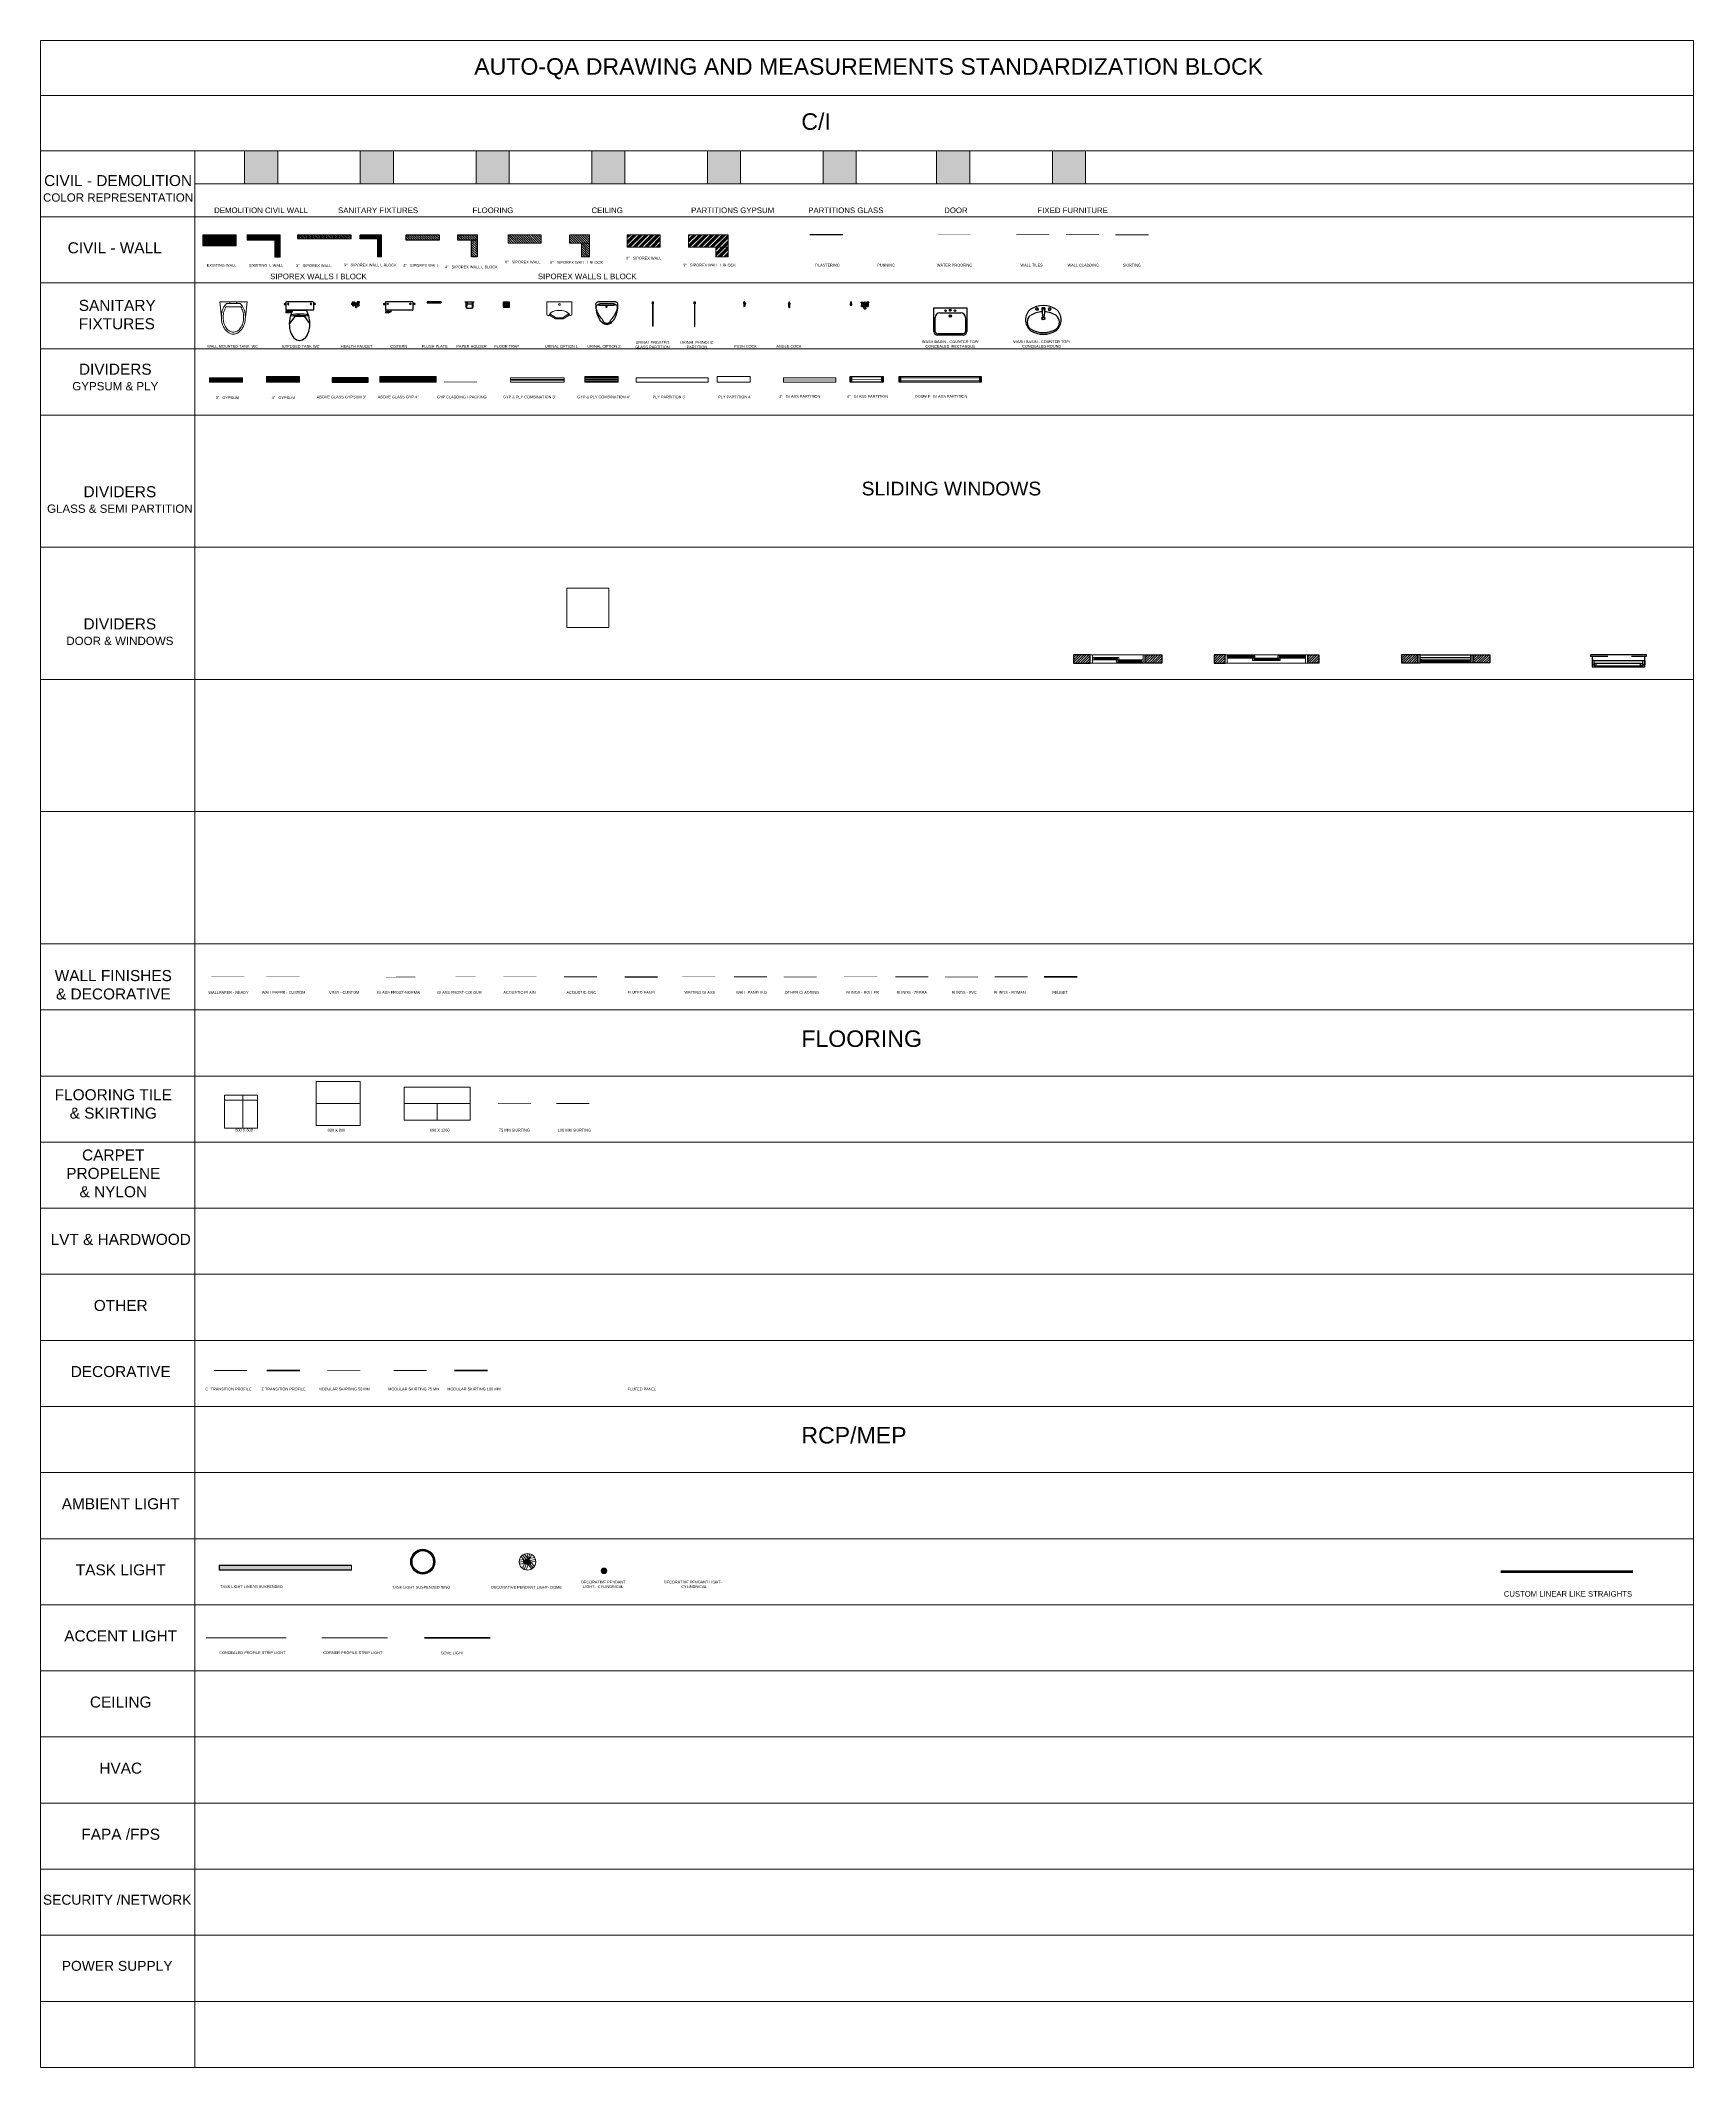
# Model space of a CAD drawing. Header units: millimetres. Extents: x -30 to 138967, y -30 to 77998.
# Drawn here: x 93491 to 123491, y 41198 to 77998 of the extents above; entities that cross this region are included whole.
import ezdxf

# ---------------------------------------------------------------- set-up
doc = ezdxf.new("R2010")
doc.units = ezdxf.units.MM
doc.header["$LTSCALE"] = 10
doc.header["$MEASUREMENT"] = 0
for name, pattern in [('ACAD_ISO03W100', [30, 12, -18]), ('ACAD_ISO07W100', [3, 0, -3]), ('DASHED2', [0.375, 0.25, -0.125]), ('HIDDEN', [0.375, 0.25, -0.125])]:
    doc.linetypes.add(name, pattern=pattern)
doc.layers.get('0').update_dxf_attribs({"lineweight": 13})
for name, color, linetype, lineweight in [('-AC UNIT', 7, 'Continuous', 13), ('3 IN. GYPSUM', 115, 'Continuous', 9), ('3 in.SIPOREX WALL', 102, 'DASHED2', 5), ('6 in. SIPOREX WALL', 2, 'DASHED2', 5), ('9 IN. SIPOREX WALL', 144, 'Continuous', 13), ('A-EQUIPMENT', 252, 'Continuous', 15), ('C- TRANSITION PROFILE', 92, 'Continuous', 20), ('C-I FLOORING', 253, 'Continuous', 25), ('CIVIL - DEMOLITION-  CIVIL WALLS', 242, 'Continuous', 20), ('CONCEALED PROFILE STRIP LIGHT', 50, 'Continuous', 13), ('CORNER PROFILE STRIP', 40, 'Continuous', 13), ('COVE LIGHT', 30, 'Continuous', 13), ('CUSTOM LINEAR LIKE CURVES', 51, 'Continuous', 13), ('DOOR_GLASS', 160, 'Continuous', 0), ('FS_HATCH', 7, 'Continuous', 13), ('Partition Gypsum', 32, 'Continuous', 20), ('SKIRTING', 253, 'Continuous', 20), ('SLIDING WINDOWS - THREE', 250, 'Continuous', 13), ('SLIDING WINDOWS - TWO', 251, 'Continuous', 13), ('TASK LIGHT LINEAR SUSPENDED', 250, 'Continuous', 13), ('TASK LIGHT SUSPENDED RING', 250, 'Continuous', 13), ('WALL TILE', 205, 'Continuous', 9), ('WALLPAER - CUSTOM', 203, 'Continuous', 5)]:
    doc.layers.add(name, color=color, linetype=linetype, lineweight=lineweight)
for name, color, linetype, lineweight, true_color in [('100 MM GLASS PARTITION', 5, 'Continuous', 0, 0x0000ff), ('100 MM SKIRTING', 7, 'Continuous', 20, 0x421100), ('75 MM GLASS PARTITION', 5, 'Continuous', 0, 0x0000ff), ('75 MM SKIRTING', 7, 'Continuous', 13, 0x615c4c), ('ACOUSTIC-CNC', 7, 'Continuous', 20, 0xad0057), ('ACOUSTIC-PLAIN', 7, 'Continuous', 5, 0xff8c66), ('BLIND -PVC', 7, 'Continuous', 13, 0x625f7c), ('BLIND ROLLER', 7, 'Continuous', 9, 0xb38600), ('BLIND ROMAN', 7, 'Continuous', 20, 0xff6161), ('BLIND- ZEBRA', 7, 'Continuous', 15, 0x33ffff), ('DOOR', 7, 'Continuous', 0, 0x228a00), ('FIXED FURNITURE', 7, 'Continuous', 18, 0xeb7500), ('FLUTED PANEL', 7, 'Continuous', 25, 0xbbafa0), ('GLASS FROST -COLOUR', 7, 'Continuous', 13, 0x68d9bb), ('GLASS FROST-NORMAL', 7, 'Continuous', 13, 0x3dcfff), ('GYP & PLY COMBI.3 IN.', 7, 'Continuous', 13, 0x91906e), ('GYP & PLY COMBI.4 IN.', 7, 'Continuous', 13, 0x37372a), ('GYP CLADDING - PACKING', 7, 'Continuous', 13, 0xffe0e8), ('MODULAR SKIRTING 100 MM', 7, 'Continuous', 30, 0x302418), ('MODULAR SKIRTING 50 MM', 7, 'Continuous', 9, 0x7f5f3f), ('OTHER CLADDING', 7, 'Continuous', 13, 0xfa94ca), ('PELMET', 7, 'Continuous', 30, 0x65665c), ('PLASTERING', 7, 'Continuous', 25, 0x201e1e), ('PLY PARTITION 3 INCH', 7, 'Continuous', 13, 0x764a32), ('PLY PARTITION 4 IN.', 7, 'Continuous', 13, 0x130f0c), ('PUNNING', 7, 'Continuous', 5, 0xeac943), ('VINYL-CUSTOM', 7, 'Continuous', 5, 0xe8a3ff), ('WALL CLADING', 7, 'Continuous', 15, 0xb6aab0), ('WALL PANELING', 7, 'Continuous', 18, 0xad5700), ('WALLPAPER -READY', 7, 'Continuous', 5, 0xdbb8ff), ('WATER PROOFING', 7, 'Continuous', 5, 0x3bdff1), ('WRITING GLASS', 7, 'Continuous', 9, 0xd1ff47), ('Z TRANSITION PROFILE', 7, 'Continuous', 30, 0x153e04)]:
    doc.layers.add(name, color=color, linetype=linetype, lineweight=lineweight, true_color=true_color)
for name, color, linetype in [('3 IN. ABOVE GLASS GYPSUM', 252, 'Continuous'), ('4 IN. ABOVE GLASS GYPSUM', 252, 'Continuous'), ('4 in. SIPOREX WALL', 252, 'Continuous'), ('base', 8, 'Continuous'), ('CEILING', 9, 'Continuous'), ('Dynamic Blocks - Adam', 7, 'Continuous'), ('FLOOR TILE - 600 X 600', 37, 'Continuous'), ('FLOOR TILE - 800 X 800', 15, 'Continuous'), ('Referance Lines', 252, 'Continuous'), ('ROUND MEETING TABLE', 34, 'Continuous'), ('TEXT', 7, 'Continuous'), ('WC-DET1', 8, 'Continuous'), ('WC-DET2', 15, 'Continuous'), ('WC-OUTL', 7, 'Continuous')]:
    doc.layers.add(name, color=color, linetype=linetype)
for name, color, linetype, true_color in [('EXISTING WALL', 7, 'Continuous', 0x616161), ('FLOOR TILE - 600 X 1200', 7, 'Continuous', 0x00394c), ('GYPSUM PARTITION', 7, 'Continuous', 0xebffeb), ('SANITARY FIXTURE', 7, 'Continuous', 0x00b3b3)]:
    doc.layers.add(name, color=color, linetype=linetype, true_color=true_color)
doc.styles.add('2MM', font='arial.ttf')
doc.styles.get("Standard").update_dxf_attribs({"font": 'arial.ttf'})
pattern_1 = [(45, (101820.75, 108153.047), (-22.45064, 22.45064), [])]
pattern_2 = [(45, (102006.75, 108153.047), (-22.45064, 22.45064), [])]
pattern_3 = [(45, (102068.87, 108153.047), (-22.45064, 22.45064), [])]
pattern_4 = [(45, (1500, 0), (-0.08838834765, 0.08838834765), [])]

# ---------------------------------------------------------------- blocks, each defined once
blk = doc.blocks.new('*U80')
at = {"layer": '75 MM GLASS PARTITION', "const_width": 12.5}
blk.add_lwpolyline([(404443, -261933), (405394, -261933)], dxfattribs=at)
at = {"layer": 'Partition Gypsum', "linetype": 'ByBlock'}
blk.add_lwpolyline([(405394, -261896), (404443, -261896), (404443, -261971), (405394, -261971)], close=True, dxfattribs=at)
blk = doc.blocks.new('*U106')
at = {"layer": '4 IN. ABOVE GLASS GYPSUM', "color": 18, "true_color": 0x000000}
for points in [[(25843, 0), (25868, 0), (25868, 100), (25843, 100)], [(25868, 0), (26418, 0), (26418, 100), (25868, 100)], [(26418, 0), (26443, 0), (26443, 100), (26418, 100)]]:
    blk.add_lwpolyline(points, close=True, dxfattribs=at)
at = {"layer": '75 MM GLASS PARTITION', "const_width": 12}
blk.add_lwpolyline([(25868, 50), (26418, 50)], dxfattribs=at)
blk = doc.blocks.new('*U83')
at = {"layer": '3 in.SIPOREX WALL'}
h = blk.add_hatch(dxfattribs=at)
h.set_pattern_fill('ANSI31', color=256, scale=7.5, angle=-90)
h.set_pattern_definition([(315, (435258.738, -321206.451), (16.83798, 16.83798), [])])
h.paths.add_polyline_path([(404733, -262853), (405711, -262853), (405711, -262928), (404733, -262928)])
blk.add_lwpolyline([(404733, -262853), (405711, -262853), (405711, -262928), (404733, -262928)], close=True, dxfattribs=at)
blk = doc.blocks.new('*U95')
at = {"layer": '9 IN. SIPOREX WALL'}
h = blk.add_hatch(dxfattribs=at)
h.set_pattern_fill('ANSI34', color=256, scale=100, angle=-90)
h.set_pattern_definition([(315, (-2417.5, 8e-09), (53.033, 53.033), []), (315, (-2417.5, -17.68), (53.033, 53.033), []), (315, (-2417.5, -35.355), (53.033, 53.033), []), (315, (-2417.5, -53.03), (53.033, 53.033), [])])
h.paths.add_polyline_path([(-805, 150), (-805, -75), (-205, -75), (-205, 150)])
blk.add_lwpolyline([(-805, -75), (-205, -75), (-205, 150), (-805, 150), (-805, -75)], dxfattribs=at)
blk = doc.blocks.new('*U90')
at = {"layer": '6 in. SIPOREX WALL', "linetype": 'ByBlock', "ltscale": 3}
h = blk.add_hatch(dxfattribs=at)
h.set_pattern_fill('ANSI31', color=2, scale=240, angle=-90)
h.set_pattern_definition([(315, (-222.284, 0), (21.2132034, 21.2132034), [])])
h.paths.add_polyline_path([(405398, -262361), (405398, -262513), (405998, -262513), (405998, -262361)])
at = {"layer": '6 in. SIPOREX WALL', "color": 2}
blk.add_lwpolyline([(405398, -262361), (405998, -262361), (405998, -262513), (405398, -262513)], close=True, dxfattribs=at)
blk = doc.blocks.new('*U91')
at = {"layer": '4 in. SIPOREX WALL', "linetype": 'ByBlock', "ltscale": 3}
h = blk.add_hatch(dxfattribs=at)
h.set_pattern_fill('ANSI31', color=256, scale=240, angle=-90)
h.set_pattern_definition([(315, (-1504.14, -328.866), (21.2132034, 21.2132034), [])])
h.paths.add_polyline_path([(404755, -262690), (404755, -262790), (405355, -262790), (405355, -262690)])
at = {"layer": '4 in. SIPOREX WALL'}
blk.add_lwpolyline([(404755, -262690), (405355, -262690), (405355, -262790), (404755, -262790)], close=True, dxfattribs=at)
blk = doc.blocks.new('*U142')
at = {"layer": '4 in. SIPOREX WALL', "lineweight": 5, "ltscale": 10}
h = blk.add_hatch(dxfattribs=at)
h.set_pattern_fill('ANSI31', color=256, scale=240, angle=-90)
h.set_pattern_definition([(315, (207.48, -25), (21.2132034, 21.2132034), [])])
h.paths.add_polyline_path([(126207, 74891), (126207, 74991), (125856, 74991), (125856, 74891)])
at = {"layer": '4 in. SIPOREX WALL'}
h = blk.add_hatch(dxfattribs=at)
h.set_pattern_fill('ANSI31', color=256, scale=240, angle=-90)
h.set_pattern_definition([(315, (-42.315, 175), (21.2132034, 21.2132034), [])])
h.paths.add_polyline_path([(126207, 74591), (126207, 74891), (126107, 74891), (126107, 74591)])
at = {"layer": '4 in. SIPOREX WALL', "lineweight": 5, "ltscale": 10}
blk.add_line((126207, 74991), (125856, 74991), dxfattribs=at)
at = {"layer": '4 in. SIPOREX WALL'}
for p, q in [((125856, 74991), (126207, 74991)), ((125856, 74891), (125856, 74991)), ((126207, 74891), (125856, 74891)), ((126207, 74991), (126207, 74891))]:
    blk.add_line(p, q, dxfattribs=at)
blk.add_lwpolyline([(126207, 74991), (126207, 74591), (126107, 74591), (126107, 74891)], dxfattribs=at)
blk = doc.blocks.new('*U101')
at = {"layer": '6 in. SIPOREX WALL', "lineweight": 5, "ltscale": 10}
h = blk.add_hatch(dxfattribs=at)
h.set_pattern_fill('ANSI31', color=256, scale=240, angle=-90)
h.set_pattern_definition([(315, (-15.444, 0), (21.2132034, 21.2132034), [])])
h.paths.add_polyline_path([(104967, 74198), (104967, 74048), (105332, 74048), (105332, 74198)])
h = blk.add_hatch(dxfattribs=at)
h.set_pattern_fill('ANSI31', color=256, scale=240, angle=-90)
h.set_pattern_definition([(315, (-20916.47, -618.183), (21.2132034, 21.2132034), [])])
h.paths.add_polyline_path([(105332, 73798), (105332, 74048), (105182, 74048), (105182, 73798)])
at = {"layer": '6 in. SIPOREX WALL'}
for p, q in [((104967, 74048), (104967, 74198)), ((105332, 74198), (104967, 74198)), ((105332, 74048), (104967, 74048)), ((105332, 74198), (105332, 74048))]:
    blk.add_line(p, q, dxfattribs=at)
blk.add_lwpolyline([(105332, 74198), (105332, 73798), (105182, 73798), (105182, 74048)], dxfattribs=at)
blk = doc.blocks.new('*U100')
at = {"layer": '3 in.SIPOREX WALL', "lineweight": 5, "ltscale": 10}
h = blk.add_hatch(dxfattribs=at)
h.set_pattern_fill('ANSI31', color=256, scale=100, angle=-90)
h.set_pattern_definition([(315, (9.559, 0), (8.8388348, 8.8388348), [])])
h.paths.add_polyline_path([(101742, 74798), (101742, 74723), (102137, 74723), (102137, 74798)])
h = blk.add_hatch(dxfattribs=at)
h.set_pattern_fill('ANSI31', color=256, scale=100, angle=-90)
h.set_pattern_definition([(315, (0, -200), (8.8388348, 8.8388348), [])])
h.paths.add_polyline_path([(102062, 74398), (102137, 74398), (102137, 74723), (102062, 74723)])
at = {"layer": '3 in.SIPOREX WALL'}
blk.add_lwpolyline([(101742, 74798), (102137, 74798), (102137, 74723), (101742, 74723)], close=True, dxfattribs=at)
blk.add_lwpolyline([(102137, 74798), (102137, 74398), (102062, 74398), (102062, 74723)], dxfattribs=at)
blk = doc.blocks.new('*U102')
at = {"layer": '9 IN. SIPOREX WALL', "ltscale": 5}
h = blk.add_hatch(dxfattribs=at)
h.set_pattern_fill('ANSI34', color=256, scale=100)
h.paths.add_polyline_path([(102379, 74073), (101662, 74073), (101662, 74298), (102379, 74298)])
h = blk.add_hatch(dxfattribs=at)
h.set_pattern_fill('ANSI34', color=256, scale=100)
h.paths.add_polyline_path([(102379, 73898), (102379, 74073), (102154, 74073), (102154, 73898)])
at = {"layer": '9 IN. SIPOREX WALL'}
for p, q in [((102154, 73898), (102154, 74073)), ((102379, 74298), (102379, 73898)), ((102379, 73898), (102154, 73898))]:
    blk.add_line(p, q, dxfattribs=at)
blk.add_lwpolyline([(102379, 74073), (101662, 74073), (101662, 74298), (102379, 74298), (102379, 74073)], dxfattribs=at)
blk = doc.blocks.new('*U136')
at = {"layer": '3 IN. GYPSUM', "lineweight": 5, "ltscale": 10}
h = blk.add_hatch(dxfattribs=at)
h.set_pattern_fill('PLAST', color=256, scale=80, angle=180)
h.set_pattern_definition([(180, (96792.948, 71797.91), (-2e-15, -20), []), (180, (96792.948, 71795.41), (-2e-15, -20), []), (180, (96792.948, 71792.91), (-2e-15, -20), [])])
h.paths.add_polyline_path([(97393, 71798), (97393, 71873), (96793, 71873), (96793, 71798)])
blk.add_lwpolyline([(96793, 71798), (97393, 71798), (97393, 71873), (96793, 71873)], close=True, dxfattribs=at)
blk = doc.blocks.new('*U137')
at = {"layer": '3 IN. GYPSUM', "lineweight": 5, "ltscale": 10}
h = blk.add_hatch(dxfattribs=at)
h.set_pattern_fill('PLAST', color=256, scale=70, angle=180)
h.set_pattern_definition([(180, (98104.352, 71772.91), (-2e-15, -17.5), []), (180, (98104.352, 71770.723), (-2e-15, -17.5), []), (180, (98104.352, 71768.535), (-2e-15, -17.5), [])])
h.paths.add_polyline_path([(98104, 71873), (98104, 71773), (98704, 71773), (98704, 71873)])
blk.add_lwpolyline([(98104, 71773), (98704, 71773), (98704, 71873), (98104, 71873)], close=True, dxfattribs=at)
blk = doc.blocks.new('*U134')
at = {"layer": '3 IN. ABOVE GLASS GYPSUM', "lineweight": 5}
h = blk.add_hatch(dxfattribs=at)
h.set_pattern_fill('PLAST', color=256, scale=50, angle=180)
h.set_pattern_definition([(180, (79.388, 0), (-2e-15, -12.5), []), (180, (79.388, -1.562), (-2e-15, -12.5), []), (180, (79.388, -3.125), (-2e-15, -12.5), [])])
h.paths.add_polyline_path([(98905, 71873), (98905, 71835), (99559, 71835), (99559, 71873)])
h.paths.add_polyline_path([(99559, 71798), (99559, 71835), (98905, 71835), (98905, 71798)])
at = {"layer": '100 MM GLASS PARTITION', "const_width": 12.5}
blk.add_lwpolyline([(98905, 71835), (99559, 71835)], dxfattribs=at)
at = {"layer": '3 IN. ABOVE GLASS GYPSUM', "linetype": 'ByBlock'}
blk.add_lwpolyline([(99559, 71873), (98905, 71873), (98905, 71798), (99559, 71798)], close=True, dxfattribs=at)
blk = doc.blocks.new('*U302')
at = {"layer": '4 IN. ABOVE GLASS GYPSUM', "lineweight": 20, "ltscale": 10}
h = blk.add_hatch(dxfattribs=at)
h.set_pattern_fill('PLAST', color=256, scale=75)
h.set_pattern_definition([(0, (-259.271, 169.114), (0, 18.75), []), (0, (-259.271, 171.458), (0, 18.75), []), (0, (-259.271, 173.801), (0, 18.75), [])])
h.paths.add_polyline_path([(99584, 71873), (99584, 71773), (100602, 71773), (100602, 71873)])
at = {"layer": '4 IN. ABOVE GLASS GYPSUM', "lineweight": 20, "extrusion": (1.01663e-07, 4.21108e-08, 1), "elevation": 0}
blk.add_lwpolyline([(99584, 71873), (100602, 71873), (100602, 71773), (99584, 71773)], close=True, dxfattribs=at)
at = {"layer": '4 IN. ABOVE GLASS GYPSUM', "lineweight": 20, "ltscale": 10, "elevation": 0}
blk.add_lwpolyline([(99584, 71873), (100602, 71873), (100602, 71773), (99584, 71773)], close=True, dxfattribs=at)
at = {"layer": 'DOOR_GLASS', "extrusion": (1.01663e-07, 4.21108e-08, 1), "const_width": 12, "elevation": 0}
blk.add_lwpolyline([(99584, 71823), (100602, 71823)], dxfattribs=at)
blk = doc.blocks.new('*U109')
at = {"layer": 'EXISTING WALL', "lineweight": 5, "ltscale": 10}
h = blk.add_hatch(dxfattribs=at)
h.set_pattern_fill('ANSI32', color=256, scale=25)
h.set_pattern_definition([(45, (1e-11, -101.304), (-6.6291261, 6.6291261), []), (45, (4.419, -101.304), (-6.6291261, 6.6291261), [])])
h.paths.add_polyline_path([(95128, 76451), (95128, 76632), (94548, 76632), (94548, 76451)])
for p, q in [((94538, 76642), (94538, 76441)), ((95138, 76642), (94538, 76642)), ((95138, 76632), (94538, 76632)), ((94548, 76632), (94548, 76451)), ((95128, 76451), (95128, 76632)), ((95138, 76441), (95138, 76642)), ((94538, 76451), (95138, 76451)), ((94538, 76441), (95138, 76441))]:
    blk.add_line(p, q, dxfattribs=at)
blk = doc.blocks.new('*U111')
at = {"layer": 'EXISTING WALL', "lineweight": 5, "ltscale": 10}
h = blk.add_hatch(dxfattribs=at)
h.set_pattern_fill('ANSI32', color=256, scale=25)
h.set_pattern_definition([(45, (6097.539, -2169.515), (-6.6291261, 6.6291261), []), (45, (6101.958, -2169.515), (-6.6291261, 6.6291261), [])])
h.paths.add_polyline_path([(101226, 74383), (101226, 74463), (100646, 74463), (100646, 74383)])
h = blk.add_hatch(dxfattribs=at)
h.set_pattern_fill('ANSI32', color=256, scale=25)
h.set_pattern_definition([(45, (0, -10), (-6.6291261, 6.6291261), []), (45, (4.419, -10), (-6.6291261, 6.6291261), [])])
h.paths.add_polyline_path([(101226, 74373), (101146, 74373), (101146, 74073), (101226, 74073)])
for p, q in [((100636, 74473), (100636, 74373)), ((101236, 74473), (100636, 74473)), ((101236, 74463), (100636, 74463)), ((100636, 74383), (101236, 74383)), ((100636, 74373), (101236, 74373)), ((100646, 74463), (100646, 74383)), ((101226, 74383), (101226, 74463)), ((101236, 74373), (101236, 74473))]:
    blk.add_line(p, q, dxfattribs=at)
for points in [[(101236, 74473), (101236, 74063), (101136, 74063), (101136, 74373)], [(101226, 74373), (101226, 74073), (101146, 74073), (101146, 74373)]]:
    blk.add_lwpolyline(points, dxfattribs=at)
blk = doc.blocks.new('*U295')
at = {"layer": 'GYP & PLY COMBI.3 IN.', "lineweight": 5, "ltscale": 10}
h = blk.add_hatch(dxfattribs=at)
h.set_pattern_fill('PLAST', color=256, scale=180, angle=180)
h.set_pattern_definition([(180, (102396.79, 71797.91), (-6e-15, -45), []), (180, (102396.79, 71792.285), (-6e-15, -45), []), (180, (102396.79, 71786.66), (-6e-15, -45), [])])
h.paths.add_polyline_path([(102997, 71798), (102997, 71873), (102022, 71873), (102022, 71798)])
blk.add_lwpolyline([(102022, 71798), (102997, 71798), (102997, 71873), (102022, 71873)], close=True, dxfattribs=at)
blk = doc.blocks.new('*U140')
at = {"layer": 'GYP & PLY COMBI.3 IN.', "lineweight": 5, "ltscale": 10}
h = blk.add_hatch(dxfattribs=at)
h.set_pattern_fill('PLAST', color=256, scale=250, angle=180)
h.set_pattern_definition([(180, (103360.176, 71854.03), (-8e-15, -62.5), []), (180, (103360.176, 71846.22), (-8e-15, -62.5), []), (180, (103360.176, 71838.41), (-8e-15, -62.5), [])])
h.paths.add_polyline_path([(103960, 71798), (103960, 71898), (103360, 71898), (103360, 71798)])
blk.add_lwpolyline([(103360, 71798), (103960, 71798), (103960, 71898), (103360, 71898)], close=True, dxfattribs=at)
at = {"layer": 'ROUND MEETING TABLE', "lineweight": 5, "ltscale": 10}
for points in [[(103360, 71880), (103960, 71880), (103960, 71898), (103360, 71898)], [(103360, 71798), (103960, 71798), (103960, 71816), (103360, 71816)]]:
    blk.add_lwpolyline(points, close=True, dxfattribs=at)
blk = doc.blocks.new('*U144')
at = {"layer": 'PLY PARTITION 3 INCH', "ltscale": 10}
blk.add_lwpolyline([(104300, 71798), (105607, 71798), (105607, 71873), (104300, 71873)], close=True, dxfattribs=at)
blk = doc.blocks.new('PLY PARTITION 4 IN.')
at = {"layer": 'PLY PARTITION 4 IN.', "lineweight": 5, "ltscale": 10}
blk.add_lwpolyline([(105772, 71798), (106372, 71798), (106372, 71898), (105772, 71898)], close=True, dxfattribs=at)
blk = doc.blocks.new('URINAL')
for p, q in [((-305, -2), (-305, 2)), ((-51, 97), (-51, -97)), ((-25, 152), (-27, 152)), ((-25, 97), (-25, -97)), ((0, 127), (0, -127)), ((-25, -152), (-27, -152))]:
    blk.add_line(p, q)
for points in [[(-25, 152, 0.000712), (-27, 152, 0.053057), (-145, 140, 0.066912), (-234, 108, 0.105031), (-302, 52, 0.169837), (-320, 0, 0.169837), (-302, -52, 0.105031), (-234, -108, 0.066912), (-145, -140, 0.053057), (-27, -152, 0.053057)], [(-27, -152, 0.000712), (-25, -152, 0.066912)]]:
    blk.add_lwpolyline(points, format="xyb")
blk.add_circle((-66, -5), 8.38)
for centre, radius, start, end in [((-254, 2), 50.8, 108.6775, 180), ((-305, 152), 108, 288.6775, 312.3813), ((-27, -152), 305, 101.2467, 132.3813), ((-76, 97), 50.8, 0, 101.2467), ((-25, 97), 25.4, 104.4775, 180), ((-25, 127), 25.4, 0, 90), ((-254, -2), 50.8, 180, 251.3225), ((-305, -152), 108, 47.6187, 71.3225), ((-27, 152), 305, 227.6187, 258.7533), ((-76, -97), 50.8, 258.7533, 0), ((-25, -97), 25.4, 180, 255.5225), ((-25, -127), 25.4, 270, 0)]:
    blk.add_arc(centre, radius, start, end)
blk = doc.blocks.new('*U296')
at = {"layer": '4 IN. ABOVE GLASS GYPSUM', "color": 18, "true_color": 0x000000, "extrusion": (1.01663e-07, 4.21108e-08, 1), "elevation": 0}
for points in [[(109077, 71898), (109102, 71898), (109102, 71798), (109077, 71798)], [(109102, 71898), (110536, 71898), (110536, 71798), (109102, 71798)], [(110536, 71898), (110561, 71898), (110561, 71798), (110536, 71798)]]:
    blk.add_lwpolyline(points, close=True, dxfattribs=at)
at = {"layer": '75 MM GLASS PARTITION', "extrusion": (1.01663e-07, 4.21108e-08, 1), "const_width": 12, "elevation": 0}
blk.add_lwpolyline([(109102, 71873), (110536, 71873)], dxfattribs=at)
at = {"layer": '75 MM GLASS PARTITION', "extrusion": (1.01663e-07, -4.21108e-08, 1), "const_width": 12, "elevation": 0}
blk.add_lwpolyline([(109102, 71823), (110536, 71823)], dxfattribs=at)
blk = doc.blocks.new('*U170')
for points in [[(-100, 0), (-96, 0), (-96, 15), (-100, 15)], [(-4, 15), (-96, 15), (-96, 0), (-4, 0)], [(-92, 8.3), (-93.5, 8.3), (-93.5, 7.7), (-92, 7.7), (-92, 6), (-96, 6), (-96, 10), (-92, 10)], [(-50.5, 7.7), (-93.5, 7.7), (-93.5, 8.3), (-50.5, 8.3)], [(-52, 8.3), (-50.5, 8.3), (-50.5, 7.7), (-52, 7.7), (-52, 6), (-48, 6), (-48, 10), (-52, 10)], [(-48, 4.3), (-49.5, 4.3), (-49.5, 3.7), (-48, 3.7), (-48, 2), (-52, 2), (-52, 6), (-48, 6)], [(-6.5, 3.7), (-49.5, 3.7), (-49.5, 4.3), (-6.5, 4.3)], [(-8, 4.3), (-6.5, 4.3), (-6.5, 3.7), (-8, 3.7), (-8, 2), (-4, 2), (-4, 6), (-8, 6)], [(0, 0), (-4, 0), (-4, 15), (0, 15)]]:
    blk.add_lwpolyline(points, close=True)
for points in [[(-52, 10), (-92, 10)], [(-52, 6), (-92, 6)], [(-8, 6), (-48, 6)], [(-8, 2), (-48, 2)]]:
    blk.add_lwpolyline(points)
blk = doc.blocks.new('*U175')
for points in [[(0, 0), (4, 0), (4, 15), (0, 15)], [(4, 15), (96, 15), (96, 0), (4, 0)], [(7, 3.7), (5.5, 3.7), (5.5, 4.3), (7, 4.3), (7, 6), (4, 6), (4, 2), (7, 2)], [(5.5, 4.3), (94.5, 4.3), (94.5, 3.7), (5.5, 3.7)], [(93, 3.7), (94.5, 3.7), (94.5, 4.3), (93, 4.3), (93, 6), (96, 6), (96, 2), (93, 2)], [(100, 0), (96, 0), (96, 15), (100, 15)]]:
    blk.add_lwpolyline(points, close=True)
for points in [[(4, 10), (96, 10)], [(7, 6), (93, 6)], [(7, 2), (93, 2)]]:
    blk.add_lwpolyline(points)
blk = doc.blocks.new('*U173')
for points in [[(0, 0), (4, 0), (4, -15), (0, -15)], [(4, -15), (146, -15), (146, 0), (4, 0)], [(8, -4.3), (5.5, -4.3), (5.5, -3.7), (8, -3.7), (8, -2), (4, -2), (4, -6), (8, -6)], [(5.5, -3.7), (52, -3.7), (52, -4.3), (5.5, -4.3)], [(50, -4.3), (52, -4.3), (52, -3.7), (50, -3.7), (50, -2), (54, -2), (54, -6), (50, -6)], [(54, -8.3), (52, -8.3), (52, -7.7), (54, -7.7), (54, -6), (50, -6), (50, -10), (54, -10)], [(52, -7.7), (98, -7.7), (98, -8.3), (52, -8.3)], [(100, -4.3), (98, -4.3), (98, -3.7), (100, -3.7), (100, -2), (96, -2), (96, -6), (100, -6)], [(96, -8.3), (98, -8.3), (98, -7.7), (96, -7.7), (96, -6), (100, -6), (100, -10), (96, -10)], [(98, -3.7), (144.5, -3.7), (144.5, -4.3), (98, -4.3)], [(142, -4.3), (144.5, -4.3), (144.5, -3.7), (142, -3.7), (142, -2), (146, -2), (146, -6), (142, -6)], [(150, 0), (146, 0), (146, -15), (150, -15)]]:
    blk.add_lwpolyline(points, close=True)
for points in [[(8, -2), (50, -2)], [(8, -6), (50, -6)], [(54, -6), (96, -6)], [(54, -10), (96, -10)], [(100, -2), (142, -2)], [(100, -6), (142, -6)]]:
    blk.add_lwpolyline(points)
blk = doc.blocks.new('*U184')
blk.add_wipeout([(100, 0), (100, 20), (103, 20), (103, 23), (-3, 23), (-3, 20), (0, 20), (0, 0)])
for points in [[(100, 0), (100, 20), (103, 20), (103, 23), (-3, 23), (-3, 20), (0, 20), (0, 0)], [(0, 4), (4, 4), (4, 12), (0, 12)], [(4, 2), (8, 2), (8, 6), (4, 6)], [(96, 2), (92, 2), (92, 6), (96, 6)], [(100, 4), (96, 4), (96, 12), (100, 12)]]:
    blk.add_lwpolyline(points, close=True)
at = {"linetype": 'ACAD_ISO03W100', "ltscale": 0.25}
blk.add_lwpolyline([(0, 20), (100, 20)], dxfattribs=at)
for points in [[(4, 12), (96, 12)], [(8, 2), (92, 2), (92, 6), (8, 6)]]:
    blk.add_lwpolyline(points)
blk = doc.blocks.new('*U219')
at = {"layer": 'WALL PANELING', "lineweight": 5, "ltscale": 10, "true_color": 0x000000, "transparency": 33554687}
h = blk.add_hatch(dxfattribs=at)
h.set_pattern_fill('ANSI31', color=18)
h.set_pattern_definition(pattern_4)
h.paths.add_polyline_path([(82631, 44735), (82631, 44650), (85031, 44650), (85031, 44735)])
h.paths.add_polyline_path([(82633, 44733), (82633, 44652), (85029, 44652), (85029, 44733)], flags=16)
at = {"layer": 'WALL PANELING', "lineweight": 5, "ltscale": 10, "true_color": 0xc7c8ca, "transparency": 33554687}
h = blk.add_hatch(dxfattribs=at)
h.set_pattern_fill('ANSI31', color=9)
h.set_pattern_definition(pattern_4)
h.paths.add_polyline_path([(82633, 44733), (82633, 44652), (85029, 44652), (85029, 44733)])
at = {"lineweight": 5, "ltscale": 10}
for points in [[(82631, 44735), (82631, 44650), (85031, 44650), (85031, 44735)], [(82633, 44733), (82633, 44652), (85029, 44652), (85029, 44733)]]:
    blk.add_lwpolyline(points, close=True, dxfattribs=at)
blk = doc.blocks.new('*U218')
at = {"layer": 'FS_HATCH', "lineweight": 5, "ltscale": 10, "true_color": 0xf4ee51, "transparency": 33554687}
h = blk.add_hatch(color=41, dxfattribs=at)
h.dxf.hatch_style = 1
h.paths.add_polyline_path([(85995, 44948, 1), (86445, 44948, 1)])
h.paths.add_polyline_path([(86415, 44948, -1), (86025, 44948, -1)], flags=16)
at = {"ltscale": 10}
for radius in [225, 195]:
    blk.add_circle((86220, 44948), radius, dxfattribs=at)
blk = doc.blocks.new('*U217')
at = {"layer": '-AC UNIT', "lineweight": 5, "ltscale": 10, "true_color": 0xc7c8ca}
h = blk.add_hatch(dxfattribs=at)
h.set_pattern_fill('ESCHER', color=9, scale=200, angle=10)
h.set_pattern_definition([(70, (103426.6, 50379.2), (-236.35, -41.68), [220, -20]), (190, (103426.6, 50379.2), (154.27, -183.85), [220, -20]), (310, (103426.6, 50379.2), (236.35, 41.68), [220, -20]), (70, (103446.3, 50382.68), (-236.35, -41.68), [40, -200]), (310, (103446.3, 50382.68), (236.35, 41.68), [40, -200]), (70, (103413.74, 50394.53), (-236.35, -41.68), [40, -200]), (190, (103413.74, 50394.53), (154.27, -183.85), [40, -200]), (310, (103419.75, 50360.41), (236.35, 41.68), [40, -200]), (190, (103419.75, 50360.41), (154.27, -183.85), [40, -200]), (70, (103347.8, 50365.32), (-236.35, -41.68), [40, -200]), (310, (103347.8, 50365.32), (236.35, 41.68), [40, -200]), (70, (103478.02, 50317.92), (-236.35, -41.68), [40, -200]), (190, (103478.02, 50317.92), (154.27, -183.85), [40, -200]), (310, (103453.96, 50454.38), (236.35, 41.68), [40, -200]), (190, (103453.96, 50454.38), (154.27, -183.85), [40, -200]), (10, (103459.97, 50420.27), (-154.27, 183.85), [140, -100]), (10, (103472, 50352.04), (-154.27, 183.85), [140, -100]), (130, (103427.42, 50432.12), (-236.35, -41.68), [140, -100]), (130, (103374.35, 50387.58), (-236.35, -41.68), [140, -100]), (250, (103380.36, 50353.47), (154.27, -183.85), [140, -100]), (250, (103445.47, 50329.77), (154.27, -183.85), [140, -100])])
h.paths.add_polyline_path([(103277, 50379, 1), (103577, 50379, 1)])
h.paths.add_polyline_path([(103477, 50379, -1), (103377, 50379, -1)], flags=16)
h.paths.add_polyline_path([(103442, 50379, -1), (103412, 50379, -1)], flags=0)
h.paths.add_polyline_path([(103437, 50379, -1), (103417, 50379, -1)], flags=0)
at = {"layer": '-AC UNIT', "lineweight": 5, "ltscale": 10}
h = blk.add_hatch(color=252, dxfattribs=at)
h.dxf.hatch_style = 1
h.paths.add_polyline_path([(103377, 50379, 1), (103477, 50379, 1)])
h.paths.add_polyline_path([(103442, 50379, -1), (103412, 50379, -1)], flags=16)
h.paths.add_polyline_path([(103437, 50379, -1), (103417, 50379, -1)], flags=0)
h = blk.add_hatch(color=256, dxfattribs=at)
h.dxf.hatch_style = 1
h.paths.add_polyline_path([(103412, 50379, 1), (103442, 50379, 1)])
h.paths.add_polyline_path([(103437, 50379, 1), (103417, 50379, 1)], flags=16)
at = {"lineweight": 5, "ltscale": 10}
for radius in [150, 50, 15, 10]:
    blk.add_circle((103427, 50379), radius, dxfattribs=at)
blk = doc.blocks.new('*U216')
at = {"layer": '-AC UNIT', "lineweight": 5, "ltscale": 10}
h = blk.add_hatch(color=253, dxfattribs=at)
h.dxf.hatch_style = 1
h.paths.add_polyline_path([(50, 0, 1), (-50, 0, 1)])
h.paths.add_polyline_path([(-12.5, 0, -1), (12.5, 0, -1)], flags=16)
h.paths.add_polyline_path([(-10, 0, -1), (10, 0, -1)], flags=0)
h = blk.add_hatch(color=251, dxfattribs=at)
h.dxf.hatch_style = 1
h.paths.add_polyline_path([(-12.5, 0, 1), (12.5, 0, 1)])
h.paths.add_polyline_path([(10, 0, -1), (-10, 0, -1)], flags=16)
h = blk.add_hatch(color=253, dxfattribs=at)
h.dxf.hatch_style = 1
h.paths.add_polyline_path([(-10, 0, 1), (10, 0, 1)])
at = {"lineweight": 5, "ltscale": 10}
for radius in [50, 12.5, 10]:
    blk.add_circle((0, 0), radius, dxfattribs=at)
blk = doc.blocks.new('ee')
at = {"layer": 'base', "color": 0}
for p, q in [((0.32, 0.091), (0.193, 0.183)), ((0.426, 0.128), (0.426, -0.122)), ((0.433, 0.243), (0.433, -0.237)), ((0.578, 0.253), (0.443, 0.253)), ((0.536, 0.264), (0.536, 0.254)), ((0.561, 0.264), (0.536, 0.264)), ((0.561, 0.254), (0.536, 0.254)), ((0.539, 0.284), (0.539, 0.264)), ((0.558, 0.284), (0.539, 0.284)), ((0.558, 0.284), (0.558, 0.264)), ((0.561, 0.264), (0.561, 0.254)), ((0.588, 0.243), (0.588, -0.237)), ((0.322, -0.085), (0.193, -0.178)), ((0.386, -0.196), (0.401, -0.157)), ((0.386, -0.196), (0.386, -0.247)), ((0.408, -0.247), (0.386, -0.247)), ((0.401, -0.157), (0.408, -0.157)), ((0.408, -0.141), (0.433, -0.141)), ((0.408, -0.141), (0.408, -0.247)), ((0.408, -0.2), (0.433, -0.2)), ((0.578, -0.247), (0.443, -0.247)), ((0.561, -0.249), (0.536, -0.249)), ((0.536, -0.259), (0.536, -0.249)), ((0.561, -0.259), (0.536, -0.259)), ((0.539, -0.279), (0.539, -0.259)), ((0.558, -0.279), (0.539, -0.279)), ((0.558, -0.279), (0.558, -0.259)), ((0.561, -0.259), (0.561, -0.249))]:
    blk.add_line(p, q, dxfattribs=at)
for centre in [(0.549, 0.208), (0.549, -0.203)]:
    blk.add_circle(centre, 0.0125, dxfattribs=at)
for centre, radius, start, end in [((-0.001, 0.002), 0.12, 126.3794, 233.6206), ((0.208, -0.262), 0.457, 109.8949, 127.7618), ((0.184, -0.374), 0.557, 64.2321, 103.6755), ((-0.364, -0.001), 0.691, 353.0361, 7.6986), ((-1.179, -0.01), 1.521, 354.4729, 6.5448), ((-0.288, -0.003), 0.659, 346.9796, 14.0724), ((0.443, 0.243), 0.01, 90, 180), ((0.578, 0.243), 0.01, 360, 90), ((0.201, 0.265), 0.452, 232.7451, 250.7058), ((0.184, 0.379), 0.557, 256.3245, 295.7679), ((0.443, -0.237), 0.01, 180, 270), ((0.578, -0.237), 0.01, 270, 360)]:
    blk.add_arc(centre, radius, start, end, dxfattribs=at)
blk = doc.blocks.new('EXPOSED TANK WC')
at = {"layer": 'SANITARY FIXTURE', "xscale": -1000.000000001469, "yscale": 1000.000000001469, "zscale": 1000.000000001469, "rotation": 270}
blk.add_blockref('ee', (98190, 72668), dxfattribs=at)
blk = doc.blocks.new('*U237')
at = {"layer": 'SANITARY FIXTURE'}
for p, q in [((99719, 72859), (99719, 72845)), ((99969, 72859), (99719, 72859)), ((99719, 72845), (99719, 72844)), ((99719, 72844), (99719, 72843)), ((99719, 72843), (99720, 72842)), ((99720, 72842), (99721, 72842)), ((99721, 72842), (99722, 72841)), ((99722, 72841), (99751, 72841)), ((99753, 72845), (99751, 72845)), ((99752, 72842), (99751, 72841)), ((99753, 72842), (99752, 72842)), ((99754, 72845), (99753, 72845)), ((99753, 72845), (99753, 72844)), ((99753, 72844), (99754, 72844)), ((99753, 72843), (99753, 72844)), ((99753, 72844), (99753, 72844)), ((99753, 72843), (99753, 72843)), ((99753, 72843), (99753, 72842)), ((99868, 72845), (99754, 72845)), ((99754, 72844), (99754, 72845)), ((99754, 72844), (99754, 72844)), ((99754, 72844), (99754, 72843)), ((99754, 72843), (99754, 72843)), ((99754, 72843), (99755, 72842)), ((99755, 72842), (99756, 72841)), ((99755, 72842), (99755, 72842)), ((99756, 72841), (99866, 72841)), ((99866, 72841), (99867, 72842)), ((99867, 72842), (99868, 72843)), ((99867, 72842), (99867, 72842)), ((99869, 72845), (99868, 72845)), ((99868, 72845), (99868, 72844)), ((99868, 72844), (99869, 72844)), ((99868, 72843), (99868, 72844)), ((99868, 72844), (99868, 72844)), ((99868, 72843), (99868, 72843)), ((99933, 72845), (99869, 72845)), ((99869, 72844), (99869, 72845)), ((99869, 72844), (99869, 72844)), ((99869, 72844), (99869, 72843)), ((99869, 72843), (99869, 72843)), ((99869, 72843), (99869, 72842)), ((99869, 72842), (99870, 72842)), ((99870, 72842), (99871, 72841)), ((99871, 72841), (99931, 72841)), ((99931, 72841), (99932, 72842)), ((99932, 72842), (99933, 72842)), ((99934, 72845), (99933, 72845)), ((99933, 72845), (99933, 72844)), ((99933, 72844), (99934, 72844)), ((99933, 72843), (99933, 72844)), ((99933, 72844), (99933, 72844)), ((99933, 72842), (99933, 72843)), ((99933, 72843), (99933, 72843)), ((99936, 72845), (99934, 72845)), ((99934, 72844), (99934, 72845)), ((99934, 72844), (99934, 72844)), ((99934, 72844), (99934, 72843)), ((99934, 72843), (99934, 72843)), ((99935, 72842), (99934, 72843)), ((99936, 72841), (99935, 72842)), ((99935, 72842), (99935, 72842)), ((99936, 72841), (99965, 72841)), ((99966, 72842), (99965, 72841)), ((99967, 72842), (99966, 72842)), ((99968, 72843), (99967, 72842)), ((99969, 72844), (99968, 72843)), ((99969, 72845), (99969, 72859)), ((99969, 72845), (99969, 72844))]:
    blk.add_line(p, q, dxfattribs=at)
blk = doc.blocks.new('WALL MOUNTED TANK WC')
at = {"layer": 'SANITARY FIXTURE', "linetype": 'ByBlock', "lineweight": -2}
for p, q in [((-248, 0), (248, 0)), ((-248, 0), (-219, -282)), ((-64, -33), (-64, 0)), ((61, 0), (61, -33)), ((248, 0), (216, -282)), ((-136, -95), (133, -95)), ((61, -33), (-129, -33)), ((61, -33), (124, -33))]:
    blk.add_line(p, q, dxfattribs=at)
for points in [[(-202, -161), (-202, -161, 0.071762), (-219, -282)], [(-219, -282), (-219, -282, 0.071762), (-202, -404)], [(-129, -33), (-129, -33, 0.117163), (-202, -161)], [(-172, -175), (-172, -175, 0.068997), (-187, -282)], [(-187, -282), (-187, -282, 0.068997), (-172, -390)], [(-136, -95), (-136, -95, 0.07587), (-172, -175)], [(152, -66), (152, -66, 0.045465), (124, -33)], [(168, -174), (168, -174, 0.075398), (133, -95)], [(198, -161), (198, -161, 0.083134), (152, -66)], [(184, -282), (184, -282, 0.068997), (168, -174)], [(169, -390), (169, -390, 0.068997), (184, -282)], [(216, -282), (216, -282, 0.071762), (198, -161)], [(199, -403), (199, -403, 0.071762), (216, -282)], [(-202, -404), (-202, -404, 0.083134), (-155, -499)], [(-172, -390), (-172, -390, 0.081027), (-133, -474)], [(-155, -499), (-155, -499, 0.106701), (-81, -567)], [(-133, -474), (-133, -474, 0.107012), (-68, -535)], [(-81, -567), (-81, -567, 0.132587), (-1, -588)], [(-68, -535), (-68, -535, 0.137206), (-1, -554)], [(-1, -554), (-1, -554, 0.137206), (65, -535)], [(-1, -588), (-1, -588, 0.132587), (78, -567)], [(65, -535), (65, -535, 0.107012), (130, -474)], [(78, -567), (78, -567, 0.106701), (152, -498)], [(130, -474), (130, -474, 0.081027), (169, -390)], [(152, -498), (152, -498, 0.083134), (199, -403)]]:
    blk.add_lwpolyline(points, format="xyb", dxfattribs=at)
blk = doc.blocks.new('HEALTH FAUCET')
at = {"layer": 'SANITARY FIXTURE'}
for p, q in [((99876, 73127), (99924, 73127)), ((99876, 73119), (99924, 73119)), ((99901, 73112), (99909, 73112)), ((99922, 73104), (99928, 73057)), ((99924, 73127), (99969, 73133)), ((99924, 73119), (99969, 73114)), ((99932, 73053), (99936, 73053)), ((99941, 73053), (99936, 73053)), ((99942, 73117), (99942, 73129)), ((99950, 73104), (99945, 73057)), ((99971, 73112), (99963, 73112))]:
    blk.add_line(p, q, dxfattribs=at)
for points in [[(99861, 73130), (99860, 73130, 0.414214), (99859, 73128), (99859, 73118, 0.414214), (99860, 73117), (99861, 73117)], [(99867, 73129), (99871, 73132), (99872, 73132, -0.116704), (99874, 73130, -2.198442)], [(99867, 73117), (99871, 73115), (99872, 73115, 0.116561), (99874, 73117, 2.198442)], [(99876, 73130), (99868, 73130, 0.414214)], [(99927, 73115), (99876, 73117), (99876, 73130), (99969, 73133, -0.422006), (99973, 73129), (99973, 73118, -0.419541), (99969, 73114)], [(99879, 73134), (99879, 73130, 0.021268)], [(99879, 73117), (99879, 73113, 0.021268)], [(99884, 73111, 0.267309), (99882, 73110, 0.037287), (99879, 73089, 0.091288), (99893, 73086, 2.64258)], [(99879, 73089, 0.167018), (99882, 73090, 0.059643), (99881, 73105, -3.293794)], [(99885, 73135), (99882, 73133), (99882, 73130, 0.486035)], [(99882, 73116), (99882, 73114, 0.486035), (99884, 73112)], [(99893, 73089), (99885, 73089, -0.256857), (99882, 73090), (99886, 73106, -0.295314), (99893, 73110, -0.695222)], [(99884, 73112), (99901, 73112, -0.298825)], [(99901, 73111, -0.267309), (99903, 73110, -0.037287), (99906, 73089, -0.091288), (99893, 73086, -2.64258)], [(99893, 73089), (99901, 73089, 0.256857), (99903, 73090), (99900, 73106, 0.295314), (99893, 73110, 0.695222)], [(99906, 73089, -0.167018), (99903, 73090, -0.059643), (99904, 73105, 3.293794)], [(99971, 73111, 0.267309), (99969, 73110, 0.037287), (99966, 73089, 0.091288), (99980, 73086, 2.64258)], [(99966, 73089, 0.167018), (99969, 73090, 0.059643), (99968, 73105, -3.293794)], [(99980, 73089), (99972, 73089, -0.256857), (99969, 73090), (99973, 73106, -0.295314), (99980, 73110, -0.695222)], [(99988, 73112), (99971, 73112, 0.298825)], [(99988, 73111, -0.267309), (99990, 73110, -0.037287), (99993, 73089, -0.091288), (99980, 73086, -2.64258)], [(99980, 73089), (99988, 73089, 0.256857), (99990, 73090), (99987, 73106, 0.295314), (99980, 73110, 0.695222)], [(99988, 73135), (99990, 73133), (99990, 73114, -0.486035), (99988, 73112)], [(99993, 73089, -0.167018), (99990, 73090, -0.059643), (99991, 73105, 3.293794)]]:
    blk.add_lwpolyline(points, format="xyb", dxfattribs=at)
for points in [[(99879, 73134), (99877, 73134), (99861, 73132), (99861, 73132), (99861, 73131), (99861, 73130)], [(99861, 73130), (99861, 73130)], [(99861, 73130), (99867, 73129)], [(99861, 73117), (99861, 73117), (99867, 73117)], [(99879, 73113), (99877, 73112), (99861, 73114), (99861, 73115), (99861, 73116), (99861, 73117)], [(99868, 73117), (99876, 73117)], [(99872, 73161), (99911, 73161), (99911, 73156)], [(99872, 73156), (99872, 73161)], [(99911, 73156), (99872, 73156)], [(99872, 73156), (99882, 73145), (99884, 73145)], [(99884, 73135), (99881, 73135), (99879, 73134)], [(99884, 73112), (99881, 73112), (99879, 73113)], [(99881, 73135), (99881, 73130)], [(99881, 73116), (99881, 73112)], [(99884, 73142), (99882, 73140), (99882, 73136), (99884, 73135)], [(99884, 73145), (99891, 73145)], [(99884, 73145), (99884, 73142)], [(99884, 73142), (99891, 73142)], [(99885, 73135), (99884, 73135)], [(99884, 73135), (99891, 73135)], [(99884, 73112), (99884, 73111)], [(99884, 73111), (99901, 73111)], [(99899, 73135), (99885, 73135)], [(99886, 73135), (99887, 73136), (99887, 73140), (99886, 73142)], [(99887, 73140), (99889, 73142)], [(99887, 73136), (99889, 73135)], [(99899, 73145), (99891, 73145)], [(99899, 73142), (99891, 73142)], [(99899, 73135), (99891, 73135)], [(99895, 73140), (99893, 73142)], [(99895, 73136), (99893, 73135)], [(99897, 73135), (99895, 73136), (99895, 73140), (99897, 73142)], [(99911, 73156), (99901, 73145), (99899, 73145)], [(99899, 73145), (99899, 73142)], [(99899, 73142), (99900, 73140), (99900, 73136), (99899, 73135)], [(99973, 73135), (99899, 73135)], [(99901, 73111), (99901, 73112)], [(99944, 73115), (99927, 73115)], [(99969, 73114), (99944, 73115)], [(100000, 73161), (99961, 73161), (99961, 73156)], [(99961, 73156), (100000, 73156)], [(99961, 73156), (99971, 73145), (99973, 73145)], [(99971, 73111), (99971, 73112)], [(99988, 73111), (99971, 73111)], [(99973, 73142), (99972, 73140), (99972, 73136), (99973, 73135)], [(99973, 73145), (99981, 73145)], [(99973, 73145), (99973, 73142)], [(99973, 73142), (99981, 73142)], [(99974, 73135), (99973, 73135)], [(99973, 73135), (99981, 73135)], [(99975, 73135), (99977, 73136), (99977, 73140), (99975, 73142)], [(99977, 73140), (99979, 73142)], [(99977, 73136), (99979, 73135)], [(99988, 73145), (99981, 73145)], [(99988, 73142), (99981, 73142)], [(99988, 73135), (99981, 73135)], [(99985, 73140), (99983, 73142)], [(99985, 73136), (99983, 73135)], [(99986, 73135), (99985, 73136), (99985, 73140), (99986, 73142)], [(100000, 73156), (99990, 73145), (99988, 73145)], [(99988, 73145), (99988, 73142)], [(99988, 73142), (99990, 73140), (99990, 73136), (99988, 73135)], [(99988, 73112), (99988, 73111)], [(100000, 73156), (100000, 73161)]]:
    blk.add_lwpolyline(points, dxfattribs=at)
for centre, radius, start, end in [((99909, 73098), 14.2, 23.4484, 89.9981), ((99936, 73122), 11.3, 217.4455, 319.6411), ((99931, 73057), 3.79, 186.096, 272.373), ((99936, 73122), 11.3, 60.6906, 122.5117), ((99941, 73057), 3.79, 267.6232, 353.9003), ((99963, 73098), 14.2, 89.9981, 156.5479)]:
    blk.add_arc(centre, radius, start, end, dxfattribs=at)
blk = doc.blocks.new('CISTERN')
at = {"layer": 'SANITARY FIXTURE'}
for p, q in [((99718, 72867), (99718, 72848)), ((99718, 72867), (99738, 72867)), ((99738, 72870), (99738, 72845)), ((99738, 72870), (99748, 72870)), ((99748, 72870), (99748, 72845)), ((99749, 72887), (99749, 72752)), ((100239, 72897), (99759, 72897)), ((100249, 72887), (100249, 72752)), ((100261, 72870), (100251, 72870)), ((100251, 72870), (100251, 72845)), ((100261, 72870), (100261, 72845)), ((100281, 72867), (100261, 72867)), ((100281, 72867), (100281, 72848)), ((99718, 72848), (99738, 72848)), ((99738, 72845), (99748, 72845)), ((99856, 72717), (99749, 72717)), ((99749, 72717), (99749, 72694)), ((99801, 72694), (99749, 72694)), ((100239, 72742), (99759, 72742)), ((99797, 72717), (99797, 72742)), ((99801, 72694), (99839, 72709)), ((99839, 72709), (99839, 72717)), ((99856, 72717), (99856, 72742)), ((100261, 72845), (100251, 72845)), ((100281, 72848), (100261, 72848))]:
    blk.add_line(p, q, dxfattribs=at)
for centre in [(99794, 72857), (100205, 72857)]:
    blk.add_circle(centre, 12.5, dxfattribs=at)
for centre, start, end in [((99759, 72887), 90, 180), ((100239, 72887), 0, 90), ((99759, 72752), 180, 270), ((100239, 72752), 270, 0)]:
    blk.add_arc(centre, 10, start, end, dxfattribs=at)
blk = doc.blocks.new('PAPER HOLDER')
at = {"layer": 'SANITARY FIXTURE', "linetype": 'ByBlock'}
for p, q in [((101199, 73161), (101355, 73161)), ((101229, 73069), (101223, 73069)), ((101229, 73094), (101224, 73094)), ((101332, 73094), (101327, 73094)), ((101333, 73069), (101327, 73069))]:
    blk.add_line(p, q, dxfattribs=at)
at = {"layer": 'SANITARY FIXTURE'}
blk.add_lwpolyline([(101199, 73160), (101199, 73161), (101355, 73161), (101355, 73160, -0.414214), (101350, 73155), (101204, 73155, -0.414214)], format="xyb", close=True, dxfattribs=at)
at = {"layer": 'SANITARY FIXTURE', "linetype": 'ByBlock'}
for points in [[(101232, 73138, 0.096466), (101225, 73113), (101223, 73060, -0.414214), (101220, 73057), (101217, 73057), (101217, 73155), (101234, 73155), (101234, 73149, -0.109392)], [(101325, 73138, -0.096466), (101331, 73113), (101334, 73060, 0.414214), (101337, 73057), (101340, 73057), (101340, 73155), (101322, 73155), (101322, 73149, 0.109392)]]:
    blk.add_lwpolyline(points, format="xyb", close=True, dxfattribs=at)
blk.add_lwpolyline([(101229, 73038), (101229, 73124), (101327, 73124), (101327, 73038)], close=True, dxfattribs=at)
blk = doc.blocks.new('*U240')
at = {"layer": 'SANITARY FIXTURE', "linetype": 'HIDDEN', "lineweight": 5, "ltscale": 3}
h = blk.add_hatch(dxfattribs=at)
h.set_pattern_fill('ANSI37', color=256, scale=50)
h.set_pattern_definition([(45, (-103.483, 143.0325), (-4.41941738, 4.41941738), []), (135, (-103.483, 143.0325), (-4.41941738, -4.41941738), [])])
h.paths.add_polyline_path([(102122, 73202, 1), (102025, 73202, 1)])
at = {"layer": 'SANITARY FIXTURE', "linetype": 'HIDDEN', "lineweight": 5, "ltscale": 3, "elevation": 0}
blk.add_lwpolyline([(102015, 73254), (102015, 73150), (102128, 73150), (102128, 73254)], close=True, dxfattribs=at)
at = {"layer": 'SANITARY FIXTURE', "linetype": 'HIDDEN', "lineweight": 5, "ltscale": 3}
blk.add_circle((102074, 73202, 0), 48.9, dxfattribs=at)
blk = doc.blocks.new('URINAL OP- 1')
at = {"layer": 'SANITARY FIXTURE', "lineweight": 5}
for p, q in [((102907, 73253), (102679, 73253)), ((102679, 73028), (102679, 73253)), ((102907, 73253), (103135, 73253)), ((103135, 73028), (103135, 73253)), ((102717, 73008), (102699, 73008)), ((102728, 73013), (102839, 72943)), ((102734, 73037), (102849, 72965)), ((102907, 72943), (102839, 72943)), ((102907, 72965), (102849, 72965)), ((102864, 73096), (102907, 73096)), ((102951, 73096), (102907, 73096)), ((102907, 72965), (102965, 72965)), ((102907, 72943), (102976, 72943)), ((103080, 73037), (102965, 72965)), ((103087, 73013), (102976, 72943)), ((103098, 73008), (103115, 73008))]:
    blk.add_line(p, q, dxfattribs=at)
blk.add_circle((102908, 73208), 17, dxfattribs=at)
for centre, radius, start, end in [((102699, 73028), 20.1, 180, 270), ((102713, 73026), 18.4, 252.6976, 328.5201), ((102792, 73010), 65, 158.2045, 175.535), ((102865, 72921), 175, 90.221, 139.2623), ((102950, 72921), 175, 40.7377, 89.779), ((103022, 73010), 65, 4.465, 21.7955), ((103101, 73026), 18.4, 211.4799, 287.3024), ((103115, 73028), 20.1, 270, 0)]:
    blk.add_arc(centre, radius, start, end, dxfattribs=at)
blk = doc.blocks.new('*U246')
at = {"layer": 'SANITARY FIXTURE'}
for p, q in [((105021, 73176), (105024, 73176)), ((105022, 73171), (105024, 73171)), ((105028, 73176), (105024, 73176))]:
    blk.add_line(p, q, dxfattribs=at)
for points in [[(105038, 73230, 0.019454), (105038, 73231, 0.098491), (105039, 73237, 0.098491), (105038, 73243, 0.098491), (105035, 73248, 0.098491), (105030, 73251, 0.098491), (105024, 73252, 0.098491), (105019, 73251, 0.098491), (105014, 73248, 0.098491), (105010, 73243, 0.098491), (105009, 73237, 0.098491)], [(105009, 73237, 0.098491), (105010, 73231, 0.019454), (105011, 73230, 0.098491)], [(105011, 73230, -0.071481), (105015, 73219), (105017, 73175, 0.408021), (105021, 73171), (105024, 73171)], [(105011, 73230, 0.078886), (105014, 73227, 0.098491), (105019, 73223, 0.098491), (105024, 73222, 0.098491), (105030, 73223, 0.098491), (105035, 73227, 0.078886), (105038, 73230, 0.098491)], [(105038, 73230, 0.071481), (105034, 73219), (105032, 73175, -0.408021), (105028, 73171), (105024, 73171)]]:
    blk.add_lwpolyline(points, format="xyb", dxfattribs=at)
for centre, start, end in [((105021, 73181), 183.0766, 267.8718), ((105028, 73181), 272.1282, 356.9234)]:
    blk.add_arc(centre, 4.59, start, end, dxfattribs=at)
blk = doc.blocks.new('*U247')
at = {"layer": 'SANITARY FIXTURE'}
for p, q in [((105838, 73241), (105838, 73238)), ((105841, 73241), (105841, 73238)), ((105831, 73156), (105831, 73211)), ((105834, 73209), (105836, 73176)), ((105837, 73205), (105839, 73176)), ((105837, 73205), (105843, 73205)), ((105843, 73205), (105841, 73176)), ((105845, 73209), (105844, 73176)), ((105849, 73156), (105849, 73211))]:
    blk.add_line(p, q, dxfattribs=at)
at = {"layer": 'SANITARY FIXTURE', "linetype": 'Continuous'}
for points in [[(105844, 73244, 0), (105845, 73245, 0), (105845, 73247, 0), (105845, 73248, 0), (105844, 73250, 0), (105843, 73251, 0), (105842, 73251, 0), (105840, 73252, 0), (105838, 73251, 0), (105837, 73251, 0), (105835, 73250, 0), (105835, 73248, 0), (105835, 73247, 0), (105835, 73245, 0), (105836, 73244, 0)], [(105836, 73244, 0), (105837, 73243, 0), (105839, 73242, 0), (105841, 73242, 0), (105842, 73243, 0), (105844, 73244, 0)], [(105836, 73244, 0), (105836, 73244, 0), (105836, 73244, 0), (105836, 73243, 0), (105836, 73243, 0), (105836, 73243, 0), (105836, 73243, 0), (105836, 73243, 0), (105836, 73243, 0), (105836, 73243, 0), (105836, 73243, 0), (105836, 73243, 0), (105836, 73243, 0), (105836, 73243, 0), (105836, 73243, 0), (105836, 73243, 0), (105836, 73243, 0), (105836, 73243, 0), (105836, 73243, 0), (105836, 73243, 0), (105836, 73243, 0), (105836, 73243, 0), (105837, 73242, 0), (105837, 73242, 0), (105837, 73242, 0), (105837, 73242, 0), (105837, 73242, 0), (105837, 73242, 0), (105837, 73242, 0), (105837, 73242, 0), (105837, 73242, 0), (105837, 73242, 0), (105837, 73242, 0), (105837, 73242, 0), (105837, 73242, 0), (105837, 73242, 0), (105837, 73242, 0), (105837, 73242, 0), (105837, 73242, 0), (105837, 73242, 0), (105837, 73242, 0), (105837, 73242, 0), (105837, 73242, 0), (105837, 73242, 0), (105837, 73242, 0), (105838, 73241, 0), (105838, 73241, 0), (105838, 73241, 0), (105838, 73241, 0), (105838, 73241, 0), (105838, 73241, 0), (105838, 73241, 0), (105838, 73241, 0), (105838, 73241, 0), (105838, 73241, 0), (105838, 73241, 0), (105838, 73241, 0)], [(105838, 73241, 0), (105838, 73241, 0), (105839, 73241, 0), (105839, 73241, 0), (105839, 73241, 0), (105839, 73241, 0), (105839, 73241, 0), (105839, 73241, 0), (105839, 73241, 0), (105839, 73241, 0), (105839, 73241, 0), (105839, 73241, 0), (105840, 73241, 0), (105840, 73241, 0), (105840, 73241, 0), (105840, 73241, 0), (105840, 73241, 0), (105840, 73241, 0), (105840, 73241, 0), (105840, 73241, 0), (105840, 73241, 0), (105840, 73241, 0), (105840, 73241, 0), (105841, 73241, 0), (105841, 73241, 0), (105841, 73241, 0), (105841, 73241, 0), (105841, 73241, 0), (105841, 73241, 0), (105841, 73241, 0), (105841, 73241, 0), (105841, 73241, 0), (105841, 73241, 0)], [(105841, 73241, 0), (105842, 73241, 0), (105842, 73241, 0), (105842, 73241, 0), (105842, 73241, 0), (105842, 73241, 0), (105842, 73241, 0), (105842, 73241, 0), (105842, 73241, 0), (105842, 73241, 0), (105842, 73241, 0), (105842, 73241, 0), (105842, 73242, 0), (105842, 73242, 0), (105842, 73242, 0), (105842, 73242, 0), (105843, 73242, 0), (105843, 73242, 0), (105843, 73242, 0), (105843, 73242, 0), (105843, 73242, 0), (105843, 73242, 0), (105843, 73242, 0), (105843, 73242, 0), (105843, 73242, 0), (105843, 73242, 0), (105843, 73242, 0), (105843, 73242, 0), (105843, 73242, 0), (105843, 73242, 0), (105843, 73242, 0), (105843, 73242, 0), (105843, 73242, 0), (105843, 73242, 0), (105843, 73242, 0), (105843, 73243, 0), (105843, 73243, 0), (105843, 73243, 0), (105843, 73243, 0), (105843, 73243, 0), (105843, 73243, 0), (105843, 73243, 0), (105844, 73243, 0), (105844, 73243, 0), (105844, 73243, 0), (105844, 73243, 0), (105844, 73243, 0), (105844, 73243, 0), (105844, 73243, 0), (105844, 73243, 0), (105844, 73243, 0), (105844, 73243, 0), (105844, 73243, 0), (105844, 73243, 0), (105844, 73244, 0), (105844, 73244, 0), (105844, 73244, 0)]]:
    blk.add_polyline3d(points, dxfattribs=at)
at = {"layer": 'SANITARY FIXTURE'}
blk.add_circle((105840, 73223), 12, dxfattribs=at)
for centre, radius, start, end in [((105840, 73223), 15, 95.7392, 233.843), ((105840, 73223), 15, 84.2608, 95.7392), ((105840, 73223), 15, 306.157, 84.2608), ((105840, 73223), 15, 233.843, 306.157), ((105840, 73160), 9.53, 201.7731, 338.2269), ((105840, 73176), 3.68, 180, 0), ((105840, 73176), 1.34, 180, 0)]:
    blk.add_arc(centre, radius, start, end, dxfattribs=at)
blk = doc.blocks.new('CT160F')
blk.add_line((0, 0), (0, 0))
blk.add_line((0, 0), (0, 0))
blk.add_line((0, 0), (0, 0))
at = {"layer": 'WC-DET1', "color": 7}
blk.add_line((0, 0), (0, 0), dxfattribs=at)
blk.add_line((0, 0), (0, 0), dxfattribs=at)
blk.add_line((0, 0), (0, 0), dxfattribs=at)
blk.add_line((0, 0), (0, 0), dxfattribs=at)
at = {"layer": 'WC-DET1'}
for points in [[(0, 0), (0, 0)], [(0, 0), (0, 0)], [(0, 0), (0, 0), (0, 0)], [(0, 0), (0, 0)], [(0, 0), (0, 0), (0, 0)], [(0, 0), (0, 0), (0, 0)], [(0, 0), (0, 0)], [(0, 0), (0, 0), (0, 0)], [(0, 0), (0, 0), (0, 0)], [(0, 0), (0, 0), (0, 0)]]:
    blk.add_lwpolyline(points, dxfattribs=at)
at = {"layer": 'WC-DET1', "color": 7}
blk.add_lwpolyline([(0, 0, 0.225947), (0, 0, 0.089621), (0, 0, 0.046534), (0, 0, 0.034615), (0, 0, 0.034615), (0, 0, 0.046534), (0, 0, 0.089621), (0, 0, 0.225947), (0, 0, 0.225947), (0, 0, 0.089621), (0, 0, 0.046534), (0, 0, 0.034615), (0, 0, 0.034615), (0, 0, 0.046534), (0, 0, 0.089621), (0, 0, 0.225947)], format="xyb", close=True, dxfattribs=at)
for points in [[(0, 0, 0.071481), (0, 0), (0, 0, -0.408021)], [(0, 0), (0, 0, -0.408021), (0, 0), (0, 0)], [(0, 0, -0.071481), (0, 0), (0, 0, 0.408021)], [(0, 0), (0, 0, 0.408021), (0, 0), (0, 0)]]:
    blk.add_lwpolyline(points, format="xyb", dxfattribs=at)
for radius, start, end in [(0.00708, 92.6561, 176.6076), (0.00722, 93.2964, 176.392), (0.00722, 3.608, 86.7036), (0.00708, 3.3924, 87.3439)]:
    blk.add_arc((0, 0), radius, start, end, dxfattribs=at)
at = {"layer": 'WC-OUTL'}
blk.add_line((0, 0), (0, 0), dxfattribs=at)
blk.add_line((0, 0), (0, 0), dxfattribs=at)
blk.add_line((0, 0), (0, 0), dxfattribs=at)
blk.add_line((0, 0), (0, 0), dxfattribs=at)
blk.add_line((0, 0), (0, 0), dxfattribs=at)
for points in [[(0, 0), (0, 0), (0, 0)], [(0, 0), (0, 0), (0, 0)], [(0, 0), (0, 0)], [(0, 0), (0, 0)]]:
    blk.add_lwpolyline(points, dxfattribs=at)
for points in [[(0, 0, 0.030608), (0, 0, 14.882668)], [(0, 0, -0.030608), (0, 0, -14.882668)], [(0, 0), (0, 0, -0.408021)], [(0, 0), (0, 0, 0.408021)]]:
    blk.add_lwpolyline(points, format="xyb", dxfattribs=at)
blk = doc.blocks.new('CT160S')
at = {"layer": 'WC-DET1', "color": 7}
blk.add_line((0, 0), (0, 0), dxfattribs=at)
blk.add_line((0, 0), (0, 0), dxfattribs=at)
at = {"layer": 'WC-DET1'}
blk.add_line((0, 0), (0, 0), dxfattribs=at)
blk.add_line((0, 0), (0, 0), dxfattribs=at)
blk.add_line((0, 0), (0, 0), dxfattribs=at)
for points in [[(0, 0), (0, 0), (0, 0)], [(0, 0), (0, 0), (0, 0)], [(0, 0), (0, 0)], [(0, 0), (0, 0), (0, 0)], [(0, 0), (0, 0), (0, 0)], [(0, 0), (0, 0)], [(0, 0), (0, 0), (0, 0)], [(0, 0), (0, 0), (0, 0)], [(0, 0), (0, 0)], [(0, 0), (0, 0)], [(0, 0), (0, 0)], [(0, 0), (0, 0)]]:
    blk.add_lwpolyline(points, dxfattribs=at)
blk.add_lwpolyline([(0, 0, -0.096917), (0, 0, -0.211996), (0, 0, 0.000815), (0, 0, 15.245682)], format="xyb", dxfattribs=at)
at = {"layer": 'WC-DET1', "color": 7}
blk.add_lwpolyline([(0, 0), (0, 0)], dxfattribs=at)
blk.add_lwpolyline([(0, 0), (0, 0)], dxfattribs=at)
at = {"layer": 'WC-OUTL'}
blk.add_line((0, 0), (0, 0), dxfattribs=at)
blk.add_line((0, 0), (0, 0), dxfattribs=at)
blk.add_line((0, 0), (0, 0), dxfattribs=at)
blk.add_line((0, 0), (0, 0), dxfattribs=at)
blk.add_line((0, 0), (0, 0), dxfattribs=at)
blk.add_line((0, 0), (0, 0), dxfattribs=at)
blk.add_line((0, 0), (0, 0), dxfattribs=at)
blk.add_line((0, 0), (0, 0), dxfattribs=at)
blk.add_line((0, 0), (0, 0), dxfattribs=at)
blk.add_line((0, 0), (0, 0), dxfattribs=at)
blk.add_line((0, 0), (0, 0), dxfattribs=at)
blk.add_line((0, 0), (0, 0), dxfattribs=at)
blk.add_line((0, 0), (0, 0), dxfattribs=at)
for points in [[(0, 0, 0.030608), (0, 0, 14.882668)], [(0, 0, -0.030608), (0, 0, -14.882668)]]:
    blk.add_lwpolyline(points, format="xyb", dxfattribs=at)
for points in [[(0, 0), (0, 0)], [(0, 0), (0, 0)], [(0, 0), (0, 0), (0, 0)], [(0, 0), (0, 0), (0, 0)], [(0, 0), (0, 0)], [(0, 0), (0, 0)], [(0, 0), (0, 0), (0, 0), (0, 0)], [(0, 0), (0, 0), (0, 0)], [(0, 0), (0, 0), (0, 0)]]:
    blk.add_lwpolyline(points, dxfattribs=at)
for radius, start, end in [(0.272, 115.6402, 124.3404), (0.0224, 115.3522, 169.6908), (0.00262, 26.583, 115.6402), (0.00484, 31.1423, 99.7201)]:
    blk.add_arc((0, 0), radius, start, end, dxfattribs=at)
blk = doc.blocks.new('URINAL PHINOLIC PARTITION')
at = {"layer": 'TEXT'}
for points in [[(105359, 73215), (105354, 73215), (105354, 73253), (105373, 73253), (105373, 73215), (105367, 73215), (105367, 73247), (105359, 73247)], [(105359, 73247), (105359, 72809), (105367, 72809), (105367, 73247)]]:
    blk.add_lwpolyline(points, close=True, dxfattribs=at)
blk = doc.blocks.new('CT190C8P')
at = {"layer": 'WC-DET1', "color": 7}
for p, q in [((0, -0.003), (-0.012, -0.003)), ((-0.011, -0.041), (-0.01, -0.041)), ((-0.01, -0.041), (0, -0.041)), ((0.01, -0.044), (-0.01, -0.044)), ((0, -0.003), (0.012, -0.003)), ((0.01, -0.041), (0, -0.041)), ((0.011, -0.041), (0.01, -0.041))]:
    blk.add_line(p, q, dxfattribs=at)
at = {"layer": 'WC-DET2'}
for p, q in [((-0.016, -0.087), (-0.022, -0.087)), ((0.022, -0.087), (0.016, -0.087))]:
    blk.add_line(p, q, dxfattribs=at)
blk.add_lwpolyline([(0.016, -0.087, 0.140491), (0.009, -0.058, 0.57735), (-0.009, -0.058, 0.140491), (-0.016, -0.087, 0.140491)], format="xyb", dxfattribs=at)
blk.add_arc((0, -0.02), 0.0685, 256.25238, 283.74762, dxfattribs=at)
at = {"layer": 'WC-OUTL'}
for p, q in [((-0.025, 0), (-0.01, 0)), ((-0.01, 0), (0, 0)), ((0.01, 0), (0, 0)), ((0.025, 0), (0.01, 0)), ((-0.014, -0.089), (-0.022, -0.087)), ((-0.022, -0.087), (-0.02, -0.087)), ((-0.01, -0.044), (-0.016, -0.044)), ((-0.012, -0.044), (-0.016, -0.044)), ((-0.012, -0.044), (-0.016, -0.044)), ((-0.014, -0.089), (0, -0.089)), ((-0.012, -0.041), (-0.011, -0.041)), ((-0.01, -0.042), (-0.01, -0.044)), ((0.014, -0.089), (0, -0.089)), ((0.01, -0.042), (0.01, -0.044)), ((0.016, -0.044), (0.01, -0.044)), ((0.012, -0.041), (0.011, -0.041)), ((0.016, -0.044), (0.013, -0.044)), ((0.016, -0.044), (0.014, -0.044)), ((0.014, -0.089), (0.022, -0.087))]:
    blk.add_line(p, q, dxfattribs=at)
at = {"layer": 'WC-OUTL', "linetype": 'Continuous'}
for p, q in [((-0.012, -0.089), (-0.012, -0.089)), ((0.012, -0.089), (0.012, -0.089))]:
    blk.add_line(p, q, dxfattribs=at)
at = {"layer": 'WC-OUTL'}
for centre, radius, start, end in [((-0.012, 0.026), 0.0295, 244.16053, 269.87843), ((0.044, -0.077), 0.0687, 151.11496, 187.00934), ((-0.022, -0.085), 0.00196, 187.00934, 257), ((0.174, -0.022), 0.187, 174.03348, 185.66341), ((-0.011, -0.089), 0.000491, 180, 259.72956), ((-0.011, -0.042), 0.000982, 0, 90), ((0, -0.027), 0.0638, 259.72956, 280.27044), ((0.011, -0.042), 0.000982, 90, 180), ((0.011, -0.089), 0.000491, 280.27044, 0), ((0.012, 0.026), 0.0295, 270.12157, 295.83947), ((-0.174, -0.022), 0.187, 354.33659, 5.96652), ((-0.044, -0.077), 0.0687, 352.99066, 28.88504), ((0.022, -0.085), 0.00196, 283, 352.99066)]:
    blk.add_arc(centre, radius, start, end, dxfattribs=at)
blk = doc.blocks.new('TS310P')
at = {"layer": 'WC-DET1'}
for p, q in [((-0.026, -0.176), (-0.025, -0.189)), ((-0.025, -0.189), (-0.025, -0.189)), ((-0.019, -0.18), (-0.02, -0.193)), ((-0.012, -0.184), (-0.011, -0.197)), ((-0.004, -0.185), (-0.005, -0.198)), ((0.003, -0.185), (0.004, -0.198)), ((0.012, -0.184), (0.011, -0.196)), ((0.011, -0.196), (0.011, -0.196)), ((0.019, -0.18), (0.02, -0.193)), ((0.026, -0.175), (0.025, -0.187)), ((0.025, -0.187), (0.025, -0.187))]:
    blk.add_line(p, q, dxfattribs=at)
at = {"layer": 'WC-DET1', "color": 7}
for p, q in [((-0.023, -0.119), (-0.023, -0.128)), ((0.023, -0.119), (0.023, -0.128))]:
    blk.add_line(p, q, dxfattribs=at)
at = {"layer": 'WC-DET1'}
for points in [[(-0.044, -0.009), (-0.114, -0.009)], [(-0.066, -0.047), (-0.066, -0.047)], [(-0.022, -0.003), (0, -0.003)], [(0.022, -0.003), (0, -0.003)], [(0.044, -0.009), (0.114, -0.009)], [(0.066, -0.047), (0.066, -0.047)]]:
    blk.add_lwpolyline(points, dxfattribs=at)
at = {"layer": 'WC-DET1', "color": 7}
for points in [[(-0.092, -0.087), (-0.062, -0.087, -0.298825)], [(-0.027, -0.128, 0.138318), (-0.025, -0.135, 0.107063), (-0.019, -0.141, 0.080523), (-0.011, -0.145, 0.068353), (0, -0.146, 0.068353), (0.011, -0.145, 0.080523), (0.019, -0.141, 0.107063), (0.025, -0.135, 0.138318), (0.027, -0.128, 0.023029), (0.027, -0.127, 0.034344)], [(-0.01, -0.103, 0.063152), (-0.017, -0.105, 0.10552), (-0.022, -0.11, 0.072191), (-0.023, -0.111, 0.166556)], [(-0.023, -0.114, 0.166556), (-0.022, -0.118, 0.10552), (-0.017, -0.123, 0.068258), (-0.009, -0.125, 0.054428), (0, -0.126, 0.054428), (0.009, -0.125, 0.068258), (0.017, -0.123, 0.10552), (0.022, -0.118, 0.166556), (0.023, -0.114, 0.166556)], [(-0.023, -0.128, 0.166556), (-0.022, -0.132, 0.10552), (-0.017, -0.137, 0.068258), (-0.009, -0.139, 0.054428), (0, -0.141, 0.054428), (0.009, -0.139, 0.068258), (0.017, -0.137, 0.10552), (0.022, -0.132, 0.166556), (0.023, -0.128, 0.166556)], [(-0.01, -0.115, 0.130501), (-0.009, -0.117, 0.106504), (-0.007, -0.12, 0.08409), (-0.004, -0.121, 0.073064), (0, -0.122, 0.073064), (0.004, -0.121, 0.08409), (0.007, -0.12, 0.106504), (0.009, -0.117, 0.130501), (0.01, -0.115, 0.130501)], [(0.023, -0.114, 0.166556), (0.022, -0.11, 0.10552), (0.017, -0.105, 0.063152), (0.01, -0.103, 0.054428)], [(0.092, -0.087), (0.062, -0.087, 0.298825)]]:
    blk.add_lwpolyline(points, format="xyb", dxfattribs=at)
for points in [[(-0.092, -0.088), (-0.062, -0.088)], [(-0.091, -0.029), (-0.079, -0.029)], [(-0.091, -0.034), (-0.079, -0.034)], [(-0.091, -0.047), (-0.079, -0.047)], [(-0.066, -0.029), (-0.079, -0.029)], [(-0.066, -0.034), (-0.079, -0.034)], [(-0.066, -0.047), (-0.079, -0.047)], [(-0.01, -0.01), (0, -0.01)], [(-0.01, -0.083), (-0.01, -0.047)], [(-0.01, -0.103), (-0.01, -0.083)], [(-0.01, -0.115), (-0.01, -0.103)], [(0.01, -0.01), (0, -0.01)], [(0.01, -0.083), (0.01, -0.047)], [(0.01, -0.103), (0.01, -0.083)], [(0.01, -0.115), (0.01, -0.103)], [(0.092, -0.088), (0.062, -0.088)], [(0.066, -0.029), (0.079, -0.029)], [(0.066, -0.034), (0.079, -0.034)], [(0.066, -0.047), (0.079, -0.047)], [(0.091, -0.029), (0.079, -0.029)], [(0.091, -0.034), (0.079, -0.034)], [(0.091, -0.047), (0.079, -0.047)]]:
    blk.add_lwpolyline(points, dxfattribs=at)
at = {"layer": 'WC-DET1'}
for points in [[(-0.029, -0.182, 0.06826), (-0.028, -0.185, 0.050457), (-0.025, -0.189, 0.080802)], [(-0.023, -0.117, 0.166556), (-0.022, -0.121, 0.10552), (-0.017, -0.125, 0.068258), (-0.009, -0.128, 0.054428), (0, -0.129, 0.054428), (0.009, -0.128, 0.068258), (0.017, -0.125, 0.10552), (0.022, -0.121, 0.166556), (0.023, -0.117, 0.045176)], [(-0.02, -0.193, 0.064149), (-0.012, -0.196, 0.004199), (-0.011, -0.197, 0.027357)], [(-0.005, -0.198, 0.019373), (0, -0.198, 0.026088), (0.004, -0.198, 0.070474)], [(0.011, -0.196, 0.075588), (0.02, -0.193, 0.107036)], [(0.025, -0.187, 0.02862), (0.027, -0.185, 0.137703), (0.029, -0.178, 0.011582), (0.029, -0.177, 0.107036)]]:
    blk.add_lwpolyline(points, format="xyb", dxfattribs=at)
for start, end in [(130.15955, 229.84045), (310.15955, 49.84045)]:
    blk.add_arc((0, -0.066), 0.0155, start, end, dxfattribs=at)
at = {"layer": 'WC-DET2'}
for points in [[(-0.101, -0.128, 0.167018), (-0.096, -0.126, 0.059643), (-0.097, -0.099, -3.293794)], [(-0.077, -0.129), (-0.091, -0.129, -0.256857), (-0.096, -0.126), (-0.089, -0.097, -0.295314), (-0.077, -0.09, -0.695222)], [(-0.077, -0.129), (-0.063, -0.129, 0.256857), (-0.058, -0.126), (-0.065, -0.097, 0.295314), (-0.077, -0.09, 0.695222)], [(-0.053, -0.128, -0.167018), (-0.058, -0.126, -0.059643), (-0.057, -0.099, 3.293794)], [(0.053, -0.128, 0.167018), (0.058, -0.126, 0.059643), (0.057, -0.099, -3.293794)], [(0.077, -0.129), (0.063, -0.129, -0.256857), (0.058, -0.126), (0.065, -0.097, -0.295314), (0.077, -0.09, -0.695222)], [(0.077, -0.129), (0.091, -0.129, 0.256857), (0.096, -0.126), (0.089, -0.097, 0.295314), (0.077, -0.09, 0.695222)], [(0.101, -0.128, -0.167018), (0.096, -0.126, -0.059643), (0.097, -0.099, 3.293794)]]:
    blk.add_lwpolyline(points, format="xyb", dxfattribs=at)
for points in [[(-0.088, -0.047), (-0.086, -0.044), (-0.086, -0.037), (-0.088, -0.034)], [(-0.086, -0.037), (-0.082, -0.034)], [(-0.086, -0.044), (-0.082, -0.047)], [(-0.072, -0.037), (-0.075, -0.034)], [(-0.072, -0.044), (-0.075, -0.047)], [(-0.069, -0.047), (-0.072, -0.044), (-0.072, -0.037), (-0.069, -0.034)], [(0.069, -0.047), (0.072, -0.044), (0.072, -0.037), (0.069, -0.034)], [(0.072, -0.037), (0.075, -0.034)], [(0.072, -0.044), (0.075, -0.047)], [(0.086, -0.037), (0.082, -0.034)], [(0.086, -0.044), (0.082, -0.047)], [(0.088, -0.047), (0.086, -0.044), (0.086, -0.037), (0.088, -0.034)]]:
    blk.add_lwpolyline(points, dxfattribs=at)
at = {"layer": 'WC-OUTL'}
for p, q in [((-0.022, 0), (0.022, 0)), ((-0.062, -0.087), (-0.047, -0.087)), ((-0.029, -0.182), (-0.027, -0.127)), ((-0.024, -0.102), (-0.023, -0.111)), ((-0.023, -0.114), (-0.023, -0.119)), ((0.024, -0.102), (0.023, -0.111)), ((0.023, -0.114), (0.023, -0.119)), ((0.029, -0.182), (0.027, -0.127)), ((0.062, -0.087), (0.047, -0.087))]:
    blk.add_line(p, q, dxfattribs=at)
for points in [[(-0.114, 0), (-0.044, 0), (-0.044, -0.009)], [(-0.114, -0.009), (-0.114, 0)], [(-0.022, 0), (-0.022, -0.003)], [(0.022, 0), (0.022, -0.003)], [(0.114, 0), (0.044, 0), (0.044, -0.009)], [(0.114, -0.009), (0.114, 0)], [(-0.114, -0.009), (-0.095, -0.029), (-0.091, -0.029)], [(-0.091, -0.034), (-0.095, -0.037), (-0.095, -0.044), (-0.091, -0.047)], [(-0.092, -0.087), (-0.092, -0.088)], [(-0.091, -0.029), (-0.091, -0.034)], [(-0.044, -0.009), (-0.062, -0.029), (-0.066, -0.029)], [(-0.066, -0.029), (-0.066, -0.034)], [(-0.066, -0.034), (-0.063, -0.037), (-0.063, -0.044), (-0.066, -0.047)], [(-0.066, -0.047), (-0.01, -0.047)], [(-0.062, -0.088), (-0.062, -0.087)], [(-0.022, -0.003), (-0.012, -0.01), (-0.01, -0.01)], [(-0.01, -0.047), (-0.01, -0.01)], [(0.022, -0.003), (0.012, -0.01), (0.01, -0.01)], [(0.01, -0.047), (0.01, -0.01)], [(0.01, -0.047), (0.066, -0.047)], [(0.044, -0.009), (0.062, -0.029), (0.066, -0.029)], [(0.062, -0.088), (0.062, -0.087)], [(0.066, -0.034), (0.063, -0.037), (0.063, -0.044), (0.066, -0.047)], [(0.066, -0.029), (0.066, -0.034)], [(0.114, -0.009), (0.095, -0.029), (0.091, -0.029)], [(0.091, -0.029), (0.091, -0.034)], [(0.091, -0.034), (0.095, -0.037), (0.095, -0.044), (0.091, -0.047)], [(0.092, -0.087), (0.092, -0.088)]]:
    blk.add_lwpolyline(points, dxfattribs=at)
for points in [[(-0.092, -0.088, 0.267309), (-0.096, -0.091, 0.037287), (-0.101, -0.128, 0.091288), (-0.077, -0.133, 2.64258)], [(-0.091, -0.047), (-0.095, -0.049), (-0.095, -0.084, 0.486035), (-0.092, -0.087)], [(-0.062, -0.088, -0.267309), (-0.058, -0.091, -0.037287), (-0.053, -0.128, -0.091288), (-0.077, -0.133, -2.64258)], [(-0.029, -0.181, 0.021721), (-0.029, -0.182, 0.137703), (-0.027, -0.19, 0.107036), (-0.021, -0.197, 0.080802), (-0.012, -0.201, 0.068708), (0, -0.202, 0.068708), (0.012, -0.201, 0.080802), (0.021, -0.197, 0.107036), (0.027, -0.19, 0.137703), (0.029, -0.182, 0.011582), (0.029, -0.182, 0.107036)], [(-0.023, -0.119, 0.037038), (-0.025, -0.122, 0.138318), (-0.027, -0.128, 0.138318)], [(-0.023, -0.111, 0.093244), (-0.023, -0.114, 0.166556)], [(0.027, -0.127, 0.114923), (0.025, -0.122, 0.034344), (0.023, -0.119, 0.080523)], [(0.062, -0.088, 0.267309), (0.058, -0.091, 0.037287), (0.053, -0.128, 0.091288), (0.077, -0.133, 2.64258)], [(0.092, -0.088, -0.267309), (0.096, -0.091, -0.037287), (0.101, -0.128, -0.091288), (0.077, -0.133, -2.64258)], [(0.091, -0.047), (0.095, -0.049), (0.095, -0.084, -0.486035), (0.092, -0.087)]]:
    blk.add_lwpolyline(points, format="xyb", dxfattribs=at)
for centre, start, end in [((-0.047, -0.112), 23.45022, 90), ((0.047, -0.112), 90, 156.54978)]:
    blk.add_arc(centre, 0.0252, start, end, dxfattribs=at)
blk = doc.blocks.new('*U292')
for p, q in [((5.915, 2.895), (6.618, 2.895)), ((5.915, 2.391), (5.915, 2.895)), ((5.945, 2.391), (5.945, 2.685)), ((6.045, 2.785), (6.488, 2.785)), ((6.151, 2.831), (6.181, 2.831)), ((6.166, 2.816), (6.166, 2.846)), ((6.241, 2.717), (6.291, 2.717)), ((6.286, 2.841), (6.246, 2.841)), ((6.266, 2.861), (6.266, 2.821)), ((6.266, 2.692), (6.266, 2.742)), ((6.351, 2.831), (6.381, 2.831)), ((6.366, 2.846), (6.366, 2.816)), ((6.588, 2.685), (6.588, 2.391)), ((6.618, 2.895), (6.618, 2.391)), ((6.538, 2.341), (5.995, 2.341)), ((6.538, 2.311), (5.995, 2.311))]:
    blk.add_line(p, q)
for centre, radius in [((6.166, 2.831), 0.015), ((6.266, 2.717), 0.025), ((6.266, 2.841), 0.02), ((6.366, 2.831), 0.015)]:
    blk.add_circle(centre, radius)
for centre, radius, start, end in [((6.045, 2.685), 0.1, 90, 180), ((6.488, 2.685), 0.1, 0, 90), ((5.995, 2.391), 0.08, 180, 270), ((5.995, 2.391), 0.05, 180, 270), ((6.538, 2.391), 0.05, 270, 0), ((6.538, 2.391), 0.08, 270, 0)]:
    blk.add_arc(centre, radius, start, end)
blk = doc.blocks.new('*U293')
at = {"layer": 'SANITARY FIXTURE'}
for p, q in [((7.737, 4.348), (7.713, 4.348)), ((7.737, 4.371), (7.737, 4.348)), ((7.805, 4.393), (7.813, 4.243)), ((7.856, 4.393), (7.848, 4.243)), ((7.925, 4.371), (7.925, 4.348)), ((7.925, 4.348), (7.948, 4.348))]:
    blk.add_line(p, q, dxfattribs=at)
for centre, radius in [((7.713, 4.371), 0.0206), ((7.831, 4.201), 0.0294), ((7.831, 4.201), 0.0235), ((7.831, 4.371), 0.0176), ((7.948, 4.371), 0.0206)]:
    blk.add_circle(centre, radius, dxfattribs=at)
for centre, radius, start, end in [((7.758, 4.172), 0.257, 131.0419, 228.9581), ((7.685, 4.129), 0.153, 128.0638, 231.9362), ((7.831, 3.991), 0.445, 57.2344, 122.7656), ((7.832, 3.876), 0.445, 92.9673, 122.7656), ((7.713, 4.371), 0.0235, 0, 270), ((7.831, 4.252), 0.143, 79.6111, 100.3889), ((7.831, 4.25), 0.143, 79.6111, 100.3368), ((7.83, 4.248), 0.143, 79.6111, 100.236), ((7.83, 4.245), 0.143, 92.5135, 100.0763), ((7.83, 4.24), 0.143, 95.2008, 99.8681), ((7.831, 4.262), 0.0256, 226.3972, 313.6028), ((7.83, 4.245), 0.143, 79.6111, 87.1357), ((7.83, 4.24), 0.143, 79.6111, 84.2353), ((7.832, 3.876), 0.445, 57.2344, 87.3374), ((7.948, 4.371), 0.0235, 270, 180), ((7.903, 4.172), 0.257, 311.0419, 48.9581), ((7.975, 4.129), 0.155, 308.88, 51.6812), ((7.831, 4.339), 0.434, 236.2878, 303.7122), ((7.832, 4.37), 0.434, 236.2878, 303.7122)]:
    blk.add_arc(centre, radius, start, end, dxfattribs=at)

msp = doc.modelspace()

# ---------------------------------------------------------------- hatches: boundary and pattern name
at = {"layer": '100 MM GLASS PARTITION', "lineweight": 5, "ltscale": 10}
h = msp.add_hatch(dxfattribs=at)
h.set_pattern_fill('PLAST', color=256)
h.set_pattern_definition([(0, (6025.06624, 0), (0, 0.25), []), (0, (6025.06624, 0.03125), (0, 0.25), []), (0, (6025.06624, 0.0625), (0, 0.25), [])])
h.paths.add_polyline_path([(107694.5, 75398.2), (108294.5, 75398.2), (108294.5, 75998.2), (107694.5, 75998.2)])
at = {"layer": 'C-I FLOORING', "lineweight": 5, "ltscale": 10}
h = msp.add_hatch(dxfattribs=at)
h.set_pattern_fill('PLAST', color=256)
h.set_pattern_definition([(0, (-275, 0), (0, 0.25), []), (0, (-275, 0.03125), (0, 0.25), []), (0, (-275, 0.0625), (0, 0.25), [])])
h.paths.add_polyline_path([(101394.4, 75398.2), (101994.4, 75398.2), (101994.4, 75998.2), (101394.4, 75998.2)])
at = {"layer": 'CEILING', "lineweight": 5, "ltscale": 10}
h = msp.add_hatch(dxfattribs=at)
h.set_pattern_fill('PLAST', color=256)
h.set_pattern_definition([(0, (1825.14626, 0), (0, 0.25), []), (0, (1825.14626, 0.03125), (0, 0.25), []), (0, (1825.14626, 0.0625), (0, 0.25), [])])
h.paths.add_polyline_path([(103494.6, 75398.2), (104094.6, 75398.2), (104094.6, 75998.2), (103494.6, 75998.2)])
at = {"layer": 'CIVIL - DEMOLITION-  CIVIL WALLS', "lineweight": 5, "ltscale": 10}
h = msp.add_hatch(dxfattribs=at)
h.set_pattern_fill('ANGLE', color=256)
h.set_pattern_definition([(0, (0, 0), (0, 0.275), [0.2, -0.075]), (90, (0, 0), (-0.275, 2e-17), [0.2, -0.075])])
h.paths.add_polyline_path([(97194.8, 75398.2), (97794.8, 75398.2), (97794.8, 75998.2), (97194.8, 75998.2)])
at = {"layer": 'DOOR', "lineweight": 5, "ltscale": 10}
h = msp.add_hatch(dxfattribs=at)
h.set_pattern_fill('PLAST', color=256)
h.set_pattern_definition([(0, (8085.30762, 0), (0, 0.25), []), (0, (8085.30762, 0.03125), (0, 0.25), []), (0, (8085.30762, 0.0625), (0, 0.25), [])])
h.paths.add_polyline_path([(109754.7, 75398.2), (110354.7, 75398.2), (110354.7, 75998.2), (109754.7, 75998.2)])
at = {"layer": 'FIXED FURNITURE', "lineweight": 5, "ltscale": 10}
h = msp.add_hatch(dxfattribs=at)
h.set_pattern_fill('PLAST', color=256)
h.set_pattern_definition([(0, (10185.75743, 0), (0, 0.25), []), (0, (10185.75743, 0.03125), (0, 0.25), []), (0, (10185.75743, 0.0625), (0, 0.25), [])])
h.paths.add_polyline_path([(111855.2, 75398.2), (112455.2, 75398.2), (112455.2, 75998.2), (111855.2, 75998.2)])
at = {"layer": 'FLOOR TILE - 600 X 1200', "lineweight": 5, "ltscale": 10}
h = msp.add_hatch(dxfattribs=at)
h.set_pattern_fill('AR-B816', color=256, scale=75)
h.set_pattern_definition([(0, (100091, 58698.24), (0, 600), []), (90, (100091, 58698.24), (-600, 600), [600, -600])])
h.paths.add_polyline_path([(101291, 58398.2), (101291, 58998.2), (100091, 58998.2), (100091, 58398.2)])
h.paths.add_polyline_path([(100338.9, 59073.9), (100783.1, 59073.9), (100783.1, 59177), (100338.9, 59177)], flags=9)
at = {"layer": 'FLOOR TILE - 600 X 600', "lineweight": 5, "ltscale": 10}
h = msp.add_hatch(dxfattribs=at)
h.set_pattern_fill('NET', color=256, scale=4800)
h.set_pattern_definition([(0, (97162.9, 58757.15), (0, 600), []), (90, (97162.9, 58757.15), (-600, 4e-14), [])])
h.paths.add_polyline_path([(96829.5, 58852.7), (96829.5, 58252.7), (97429.2, 58252.7), (97429.2, 58852.7)])
at = {"layer": 'FLOOR TILE - 800 X 800', "lineweight": 5, "ltscale": 10}
h = msp.add_hatch(dxfattribs=at)
h.set_pattern_fill('NET', color=256, scale=6400)
h.set_pattern_definition([(0, (98491, 58698.2), (0, 800), []), (90, (98491, 58698.2), (-800, 5e-14), [])])
h.paths.add_polyline_path([(98491, 59098.2), (98491, 58298.2), (99291, 58298.2), (99291, 59098.2)])
at = {"layer": 'GYPSUM PARTITION', "lineweight": 5, "ltscale": 10}
h = msp.add_hatch(dxfattribs=at)
h.set_pattern_fill('PLAST', color=256)
h.set_pattern_definition([(0, (3925.2621, 0), (0, 0.25), []), (0, (3925.2621, 0.03125), (0, 0.25), []), (0, (3925.2621, 0.0625), (0, 0.25), [])])
h.paths.add_polyline_path([(105594.7, 75398.2), (106194.7, 75398.2), (106194.7, 75998.2), (105594.7, 75998.2)])
at = {"layer": 'Referance Lines'}
h = msp.add_hatch(dxfattribs=at)
h.set_pattern_fill('ANSI31', color=256, scale=10)
h.set_pattern_definition(pattern_2)
h.paths.add_polyline_path([(112239.2, 66695.1), (112541.2, 66695.1), (112541.2, 66845.1), (112239.2, 66845.1)])
h = msp.add_hatch(dxfattribs=at)
h.set_pattern_fill('ANSI31', color=256, scale=10)
h.set_pattern_definition(pattern_2)
h.paths.add_polyline_path([(113843.1, 66695.1), (113541.2, 66695.1), (113541.2, 66845.1), (113843.1, 66845.1)])
h = msp.add_hatch(dxfattribs=at)
h.set_pattern_fill('ANSI31', color=256, scale=10)
h.set_pattern_definition(pattern_3)
h.paths.add_polyline_path([(114790.6, 66695.1), (114990.6, 66695.1), (114990.6, 66845.1), (114790.6, 66845.1)])
h = msp.add_hatch(dxfattribs=at)
h.set_pattern_fill('ANSI31', color=256, scale=10)
h.set_pattern_definition(pattern_3)
h.paths.add_polyline_path([(116690.6, 66695.1), (116490.6, 66695.1), (116490.6, 66845.1), (116690.6, 66845.1)])
h = msp.add_hatch(dxfattribs=at)
h.set_pattern_fill('ANSI31', color=256, scale=10)
h.set_pattern_definition(pattern_1)
h.paths.add_polyline_path([(118189.4, 66697.3), (118491.3, 66697.3), (118491.3, 66847.3), (118189.4, 66847.3)])
h = msp.add_hatch(dxfattribs=at)
h.set_pattern_fill('ANSI31', color=256, scale=10)
h.set_pattern_definition(pattern_1)
h.paths.add_polyline_path([(119793.2, 66697.3), (119491.3, 66697.3), (119491.3, 66847.3), (119793.2, 66847.3)])
at = {"layer": 'SANITARY FIXTURE', "lineweight": 5, "ltscale": 10}
h = msp.add_hatch(dxfattribs=at)
h.set_pattern_fill('PLAST', color=256)
h.paths.add_polyline_path([(99894.3, 75998.2), (99294.3, 75998.2), (99294.3, 75398.2), (99894.3, 75398.2)])

# ---------------------------------------------------------------- linework, layer by layer
at = {"lineweight": 5, "ltscale": 10}
msp.add_line((96291, 75398.2), (123491, 75398.2), dxfattribs=at)
for points in [[(93491, 76998.2), (123491, 76998.2), (123491, 77998.2), (93491, 77998.2)], [(93491, 44798.2), (123491, 44798.2), (123491, 76998.2), (93491, 76998.2)], [(93491, 75998.2), (123491, 75998.2), (123491, 76998.2), (93491, 76998.2)], [(93491, 74798.2), (123491, 74798.2), (123491, 75998.2), (93491, 75998.2)], [(93491, 75998.2), (93491, 41198.2), (96291, 41198.2), (96291, 75998.2)], [(101394.4, 75398.2), (101994.4, 75398.2), (101994.4, 75998.2), (101394.4, 75998.2)], [(103494.6, 75398.2), (104094.6, 75398.2), (104094.6, 75998.2), (103494.6, 75998.2)], [(93491, 73598.2), (123491, 73598.2), (123491, 74798.2), (93491, 74798.2)], [(93491, 72398.2), (123491, 72398.2), (123491, 73598.2), (93491, 73598.2)], [(93491, 71198.2), (123491, 71198.2), (123491, 72398.2), (93491, 72398.2)], [(93491, 68798.2), (123491, 68798.2), (123491, 71198.2), (93491, 71198.2)], [(93491, 66398.2), (123491, 66398.2), (123491, 68798.2), (93491, 68798.2)], [(103042, 68057.9), (103807, 68057.9), (103807, 67339.1), (103042, 67339.1)], [(93491, 63998.2), (123491, 63998.2), (123491, 66398.2), (93491, 66398.2)], [(93491, 60398.2), (123491, 60398.2), (123491, 61598.2), (93491, 61598.2)], [(93491, 59198.2), (123491, 59198.2), (123491, 60398.2), (93491, 60398.2)], [(93491, 57998.2), (123491, 57998.2), (123491, 59198.2), (93491, 59198.2)], [(93491, 56798.2), (123491, 56798.2), (123491, 57998.2), (93491, 57998.2)], [(93491, 55598.2), (123491, 55598.2), (123491, 56798.2), (93491, 56798.2)], [(93491, 54398.2), (123491, 54398.2), (123491, 55598.2), (93491, 55598.2)], [(93491, 53198.2), (123491, 53198.2), (123491, 54398.2), (93491, 54398.2)], [(93491, 51998.2), (123491, 51998.2), (123491, 53198.2), (93491, 53198.2)], [(93491, 50798.2), (123491, 50798.2), (123491, 51998.2), (93491, 51998.2)], [(93491, 49598.2), (123491, 49598.2), (123491, 50798.2), (93491, 50798.2)], [(93491, 48398.2), (123491, 48398.2), (123491, 49598.2), (93491, 49598.2)], [(93491, 47198.2), (123491, 47198.2), (123491, 48398.2), (93491, 48398.2)], [(93491, 45998.2), (123491, 45998.2), (123491, 47198.2), (93491, 47198.2)], [(93491, 44798.2), (123491, 44798.2), (123491, 45998.2), (93491, 45998.2)], [(93491, 43598.2), (123491, 43598.2), (123491, 44798.2), (93491, 44798.2)], [(93491, 42398.2), (123491, 42398.2), (123491, 43598.2), (93491, 43598.2)], [(93491, 41198.2), (123491, 41198.2), (123491, 42398.2), (93491, 42398.2)]]:
    msp.add_lwpolyline(points, close=True, dxfattribs=at)
at = {"layer": '100 MM SKIRTING', "lineweight": 5, "ltscale": 10, "const_width": 20}
msp.add_lwpolyline([(102852.8, 58698.2), (103452.8, 58698.2)], dxfattribs=at)
at = {"layer": '75 MM SKIRTING', "lineweight": 5, "ltscale": 10, "const_width": 12}
msp.add_lwpolyline([(101791, 58698.2), (102391, 58698.2)], dxfattribs=at)
at = {"layer": 'A-EQUIPMENT'}
msp.add_lwpolyline([(104600, 73215.8), (104594.1, 73215.8), (104594.1, 73253.3), (104613.8, 73253.3), (104613.8, 73215.8), (104607.9, 73215.8), (104607.9, 73247.4), (104600, 73247.4)], close=True, dxfattribs=at)
at = {"layer": 'A-EQUIPMENT', "color": 4}
msp.add_lwpolyline([(104600, 73247.4), (104600, 72809.5), (104607.9, 72809.5), (104607.9, 73247.4)], close=True, dxfattribs=at)
at = {"layer": 'ACOUSTIC-CNC', "ltscale": 10, "const_width": 18}
msp.add_lwpolyline([(102991, 60998.2), (103591, 60998.2)], dxfattribs=at)
at = {"layer": 'ACOUSTIC-PLAIN', "lineweight": 5, "ltscale": 10, "const_width": 5}
msp.add_lwpolyline([(101891, 60998.2), (102491, 60998.2)], dxfattribs=at)
at = {"layer": 'BLIND -PVC', "ltscale": 10, "const_width": 12}
msp.add_lwpolyline([(109905.7, 60998.2), (110505.7, 60998.2)], dxfattribs=at)
at = {"layer": 'BLIND ROLLER', "lineweight": 5, "ltscale": 10, "const_width": 10}
msp.add_lwpolyline([(108075.7, 60998.2), (108675.7, 60998.2)], dxfattribs=at)
at = {"layer": 'BLIND ROMAN', "lineweight": 5, "ltscale": 10, "const_width": 20}
msp.add_lwpolyline([(110805.7, 60998.2), (111405.7, 60998.2)], dxfattribs=at)
at = {"layer": 'BLIND- ZEBRA', "lineweight": 5, "ltscale": 10, "const_width": 15}
msp.add_lwpolyline([(109005.7, 60998.2), (109605.7, 60998.2)], dxfattribs=at)
at = {"layer": 'C- TRANSITION PROFILE', "ltscale": 10, "const_width": 20}
msp.add_lwpolyline([(96639.7, 53854), (97239.7, 53854)], dxfattribs=at)
at = {"layer": 'CIVIL - DEMOLITION-  CIVIL WALLS', "lineweight": 5, "ltscale": 10}
msp.add_lwpolyline([(97194.8, 75398.2), (97794.8, 75398.2), (97794.8, 75998.2), (97194.8, 75998.2)], close=True, dxfattribs=at)
at = {"layer": 'CONCEALED PROFILE STRIP LIGHT', "lineweight": 5, "ltscale": 10, "const_width": 20}
msp.add_lwpolyline([(96491, 48998.2), (97951.7, 48998.2)], dxfattribs=at)
at = {"layer": 'CORNER PROFILE STRIP', "lineweight": 5, "ltscale": 10, "const_width": 20}
msp.add_lwpolyline([(98590.7, 48998.2), (99790.7, 48998.2)], dxfattribs=at)
at = {"layer": 'COVE LIGHT', "lineweight": 5, "ltscale": 10, "const_width": 30}
msp.add_lwpolyline([(100455.3, 48998.2), (101655.3, 48998.2)], dxfattribs=at)
at = {"layer": 'CUSTOM LINEAR LIKE CURVES', "lineweight": 5, "ltscale": 10, "const_width": 50}
msp.add_lwpolyline([(119993.1, 50198.2), (122392.6, 50198.2)], dxfattribs=at)
at = {"layer": 'DOOR', "lineweight": 5, "ltscale": 10}
msp.add_lwpolyline([(109754.7, 75398.2), (110354.7, 75398.2), (110354.7, 75998.2), (109754.7, 75998.2)], close=True, dxfattribs=at)
at = {"layer": 'FIXED FURNITURE', "lineweight": 5, "ltscale": 10}
msp.add_lwpolyline([(111855.2, 75398.2), (112455.2, 75398.2), (112455.2, 75998.2), (111855.2, 75998.2)], close=True, dxfattribs=at)
at = {"layer": 'FLOOR TILE - 600 X 1200', "lineweight": 5, "ltscale": 10}
msp.add_lwpolyline([(100091, 58398.2), (101291, 58398.2), (101291, 58998.2), (100091, 58998.2)], close=True, dxfattribs=at)
at = {"layer": 'FLOOR TILE - 600 X 600', "lineweight": 5, "ltscale": 10}
msp.add_lwpolyline([(96829.5, 58252.7), (97429.2, 58252.7), (97429.2, 58852.7), (96829.5, 58852.7)], close=True, dxfattribs=at)
at = {"layer": 'FLOOR TILE - 800 X 800', "lineweight": 5, "ltscale": 10}
msp.add_lwpolyline([(98491, 58298.2), (99291, 58298.2), (99291, 59098.2), (98491, 59098.2)], close=True, dxfattribs=at)
at = {"layer": 'FLUTED PANEL', "ltscale": 10, "const_width": 25}
msp.add_lwpolyline([(104091, 60998.2), (104691, 60998.2)], dxfattribs=at)
at = {"layer": 'GLASS FROST -COLOUR', "ltscale": 10, "const_width": 10}
msp.add_lwpolyline([(100791, 60998.2), (101391, 60998.2)], close=True, dxfattribs=at)
at = {"layer": 'GLASS FROST-NORMAL', "ltscale": 10, "const_width": 13}
msp.add_lwpolyline([(99691, 60998.2), (100291, 60998.2)], close=True, dxfattribs=at)
at = {"layer": 'GYP CLADDING - PACKING', "lineweight": 5, "ltscale": 10, "const_width": 12}
msp.add_lwpolyline([(100812.1, 71798.2), (101412.1, 71798.2)], dxfattribs=at)
at = {"layer": 'GYPSUM PARTITION', "lineweight": 5, "ltscale": 10}
for points in [[(105594.7, 75398.2), (106194.7, 75398.2), (106194.7, 75998.2), (105594.7, 75998.2)], [(107694.5, 75398.2), (108294.5, 75398.2), (108294.5, 75998.2), (107694.5, 75998.2)]]:
    msp.add_lwpolyline(points, close=True, dxfattribs=at)
at = {"layer": 'MODULAR SKIRTING 100 MM', "ltscale": 10, "const_width": 30}
msp.add_lwpolyline([(101004, 53854), (101604, 53854)], dxfattribs=at)
at = {"layer": 'MODULAR SKIRTING 50 MM', "ltscale": 10}
for points, const_width in [([(98697.4, 53854), (99297.4, 53854)], 10), ([(99897.4, 53854), (100497.4, 53854)], 20)]:
    msp.add_lwpolyline(points, dxfattribs=dict(at, const_width=const_width))
at = {"layer": 'OTHER CLADDING', "lineweight": 5, "ltscale": 10, "const_width": 12}
msp.add_lwpolyline([(106975.7, 60998.2), (107575.7, 60998.2)], dxfattribs=at)
at = {"layer": 'PELMET', "ltscale": 10, "const_width": 30}
msp.add_lwpolyline([(111705.7, 60998.2), (112305.7, 60998.2)], dxfattribs=at)
at = {"layer": 'PLASTERING', "ltscale": 10, "const_width": 25}
msp.add_lwpolyline([(107452.4, 74472.5), (108052.4, 74472.5)], dxfattribs=at)
at = {"layer": 'PUNNING', "ltscale": 10, "const_width": 3}
msp.add_lwpolyline([(108575.3, 74472.5), (109175.3, 74472.5)], dxfattribs=at)
at = {"layer": 'Referance Lines'}
for points in [[(112239.2, 66695.1), (112541.2, 66695.1), (112541.2, 66845.1), (112239.2, 66845.1)], [(112239.2, 66695.1), (112541.2, 66695.1), (112541.2, 66845.1), (112239.2, 66845.1)], [(113843.1, 66695.1), (113541.2, 66695.1), (113541.2, 66845.1), (113843.1, 66845.1)], [(113843.1, 66695.1), (113541.2, 66695.1), (113541.2, 66845.1), (113843.1, 66845.1)], [(114790.6, 66695.1), (114990.6, 66695.1), (114990.6, 66845.1), (114790.6, 66845.1)], [(116690.6, 66695.1), (116490.6, 66695.1), (116490.6, 66845.1), (116690.6, 66845.1)], [(118189.4, 66697.3), (118491.3, 66697.3), (118491.3, 66847.3), (118189.4, 66847.3)], [(118189.4, 66697.3), (118491.3, 66697.3), (118491.3, 66847.3), (118189.4, 66847.3)], [(119793.2, 66697.3), (119491.3, 66697.3), (119491.3, 66847.3), (119793.2, 66847.3)], [(119793.2, 66697.3), (119491.3, 66697.3), (119491.3, 66847.3), (119793.2, 66847.3)]]:
    msp.add_lwpolyline(points, close=True, dxfattribs=at)
at = {"layer": 'SANITARY FIXTURE', "lineweight": 5, "ltscale": 10}
msp.add_lwpolyline([(99294.3, 75398.2), (99894.3, 75398.2), (99894.3, 75998.2), (99294.3, 75998.2)], close=True, dxfattribs=at)
at = {"layer": 'SKIRTING', "ltscale": 10, "const_width": 20}
msp.add_lwpolyline([(113000.2, 74472.5), (113600.2, 74472.5)], dxfattribs=at)
at = {"layer": 'VINYL-CUSTOM', "ltscale": 10, "const_width": 2}
msp.add_lwpolyline([(98691, 60998.2), (99291, 60998.2)], dxfattribs=at)
at = {"layer": 'WALL CLADING', "ltscale": 10, "const_width": 15}
msp.add_lwpolyline([(112100.2, 74472.5), (112700.2, 74472.5)], dxfattribs=at)
at = {"layer": 'WALL PANELING', "ltscale": 10, "const_width": 18}
msp.add_lwpolyline([(106075.7, 60998.2), (106675.7, 60998.2)], dxfattribs=at)
at = {"layer": 'WALL TILE', "ltscale": 10, "const_width": 9}
msp.add_lwpolyline([(111200.2, 74472.5), (111800.2, 74472.5)], dxfattribs=at)
at = {"layer": 'WALLPAER - CUSTOM', "ltscale": 10, "const_width": 3}
msp.add_lwpolyline([(97591, 60998.2), (98191, 60998.2)], dxfattribs=at)
at = {"layer": 'WALLPAPER -READY', "ltscale": 10, "const_width": 3}
msp.add_lwpolyline([(96591, 60998.2), (97191, 60998.2)], dxfattribs=at)
at = {"layer": 'WATER PROOFING', "ltscale": 10, "const_width": 5}
msp.add_lwpolyline([(109775.3, 74472.5), (110375.3, 74472.5)], dxfattribs=at)
at = {"layer": 'WRITING GLASS', "ltscale": 10, "const_width": 10}
msp.add_lwpolyline([(105141, 60998.2), (105741, 60998.2)], dxfattribs=at)
at = {"layer": 'Z TRANSITION PROFILE', "ltscale": 10, "const_width": 30}
msp.add_lwpolyline([(97597.4, 53854), (98197.4, 53854)], dxfattribs=at)

# ---------------------------------------------------------------- block references
at = {"lineweight": 5, "ltscale": 10}
for name, p in [('*U109', (1901.2, -2169.5)), ('WALL MOUNTED TANK WC', (96992.1, 73256.6)), ('*U216', (103717.8, 50214.8))]:
    msp.add_blockref(name, p, dxfattribs=at)
at = {"lineweight": 5}
for name, p in [('*U100', (-2456.1, -325.7)), ('*U101', (-1875.3, 274.3)), ('*U102', (3591.6, 174.3)), ('EXPOSED TANK WC', (0, 0)), ('HEALTH FAUCET', (-721.3, 94.7)), ('CISTERN', (0.2, 358.7)), ('PAPER HOLDER', (0.1, 93.1)), ('*U240', (-127.3, 0)), ('URINAL OP- 1', (0, 0)), ('URINAL PHINOLIC PARTITION', (0, 0)), ('*U246', (1239.6, 0)), ('*U247', (1239.6, 0)), ('*U136', (-234.1, 0)), ('*U137', (-510.4, 25.3)), ('*U144', (0, 0)), ('PLY PARTITION 4 IN.', (0, 0)), ('*U296', (0, 0)), ('*U217', (-1098.1, 0))]:
    msp.add_blockref(name, p, dxfattribs=at)
at = {"xscale": 618.2745362638007, "yscale": 618.2745362638007, "zscale": 618.2745362638007}
msp.add_blockref('CT190C8P', (108200.9, 73250.4), dxfattribs=at)
msp.add_blockref('CT160F', (106294.1, 73221.5))
at = {"layer": '100 MM GLASS PARTITION', "extrusion": (1.01663e-07, 4.21108e-08, 1), "xscale": -1, "rotation": 180.0005458181109}
msp.add_blockref('*U106', (82343.2, 71898, 0), dxfattribs=at)
at = {"layer": '3 IN. ABOVE GLASS GYPSUM', "lineweight": 5}
msp.add_blockref('*U134', (-122, 0), dxfattribs=at)
at = {"layer": '3 in.SIPOREX WALL'}
msp.add_blockref('*U83', (-306581.2, 337325.7), dxfattribs=at)
at = {"layer": '4 IN. ABOVE GLASS GYPSUM', "lineweight": 5}
msp.add_blockref('*U302', (66.7, 25.3, 0), dxfattribs=at)
at = {"layer": '4 in. SIPOREX WALL', "lineweight": 5}
msp.add_blockref('*U142', (-24794.3, -518.9), dxfattribs=at)
at = {"layer": '75 MM GLASS PARTITION', "lineweight": 5, "ltscale": 10}
for name, p in [('*U91', (-304629.6, 337162.8)), ('*U90', (-303420, 336833.9))]:
    msp.add_blockref(name, p, dxfattribs=at)
at = {"layer": '75 MM GLASS PARTITION'}
msp.add_blockref('*U80', (-297470.5, 333769), dxfattribs=at)
at = {"layer": '9 IN. SIPOREX WALL', "xscale": -1, "rotation": 7.309033378533058e-09}
msp.add_blockref('*U95', (103933.4, 74322.5), dxfattribs=at)
at = {"layer": 'Dynamic Blocks - Adam', "xscale": 10, "yscale": 10, "zscale": 10}
msp.add_blockref('*U175', (118491.3, 66697.3), dxfattribs=at)
at = {"layer": 'EXISTING WALL', "lineweight": 5}
msp.add_blockref('*U111', (-3395.2, 0), dxfattribs=at)
at = {"layer": 'GYP & PLY COMBI.3 IN.', "lineweight": 5}
msp.add_blockref('*U295', (0, 0), dxfattribs=at)
at = {"layer": 'GYP & PLY COMBI.4 IN.', "lineweight": 5}
msp.add_blockref('*U140', (12, 0), dxfattribs=at)
at = {"layer": 'SANITARY FIXTURE', "lineweight": 5}
msp.add_blockref('*U237', (791.7, 395.8), dxfattribs=at)
at = {"layer": 'SANITARY FIXTURE', "extrusion": (0, 0, -1), "xscale": 1.289200317246267, "yscale": 1.289200317246267, "zscale": -1.289200317246267, "rotation": 89.99211867839225}
msp.add_blockref('URINAL', (-103767.9, 73252.8), dxfattribs=at)
at = {"layer": 'SANITARY FIXTURE'}
for name, p, xscale, yscale, zscale in [('*U292', (104653.5, 70677), 853.6585365932457, 853.6585365932457, 853.6585365932457), ('*U293', (103999.5, 68829.4), 982.2113464588729, 982.2113464588729, 982.2113464588729)]:
    msp.add_blockref(name, p, dxfattribs=dict(at, xscale=xscale, yscale=yscale, zscale=zscale))
at = {"layer": 'SLIDING WINDOWS - THREE', "xscale": 10, "yscale": 10, "zscale": 10}
msp.add_blockref('*U173', (114990.6, 66845.1), dxfattribs=at)
at = {"layer": 'SLIDING WINDOWS - TWO', "xscale": 10, "yscale": 10, "zscale": 10}
msp.add_blockref('*U170', (113541.2, 66695.1), dxfattribs=at)
at = {"layer": 'TASK LIGHT LINEAR SUSPENDED', "lineweight": 5}
msp.add_blockref('*U219', (14103.6, 5579.8), dxfattribs=at)
at = {"layer": 'TASK LIGHT SUSPENDED RING', "lineweight": 5}
msp.add_blockref('*U218', (14208.4, 5432.3), dxfattribs=at)
at = {"layer": 'WC-OUTL', "xscale": 616.6360789279762, "yscale": 616.6360789279762, "zscale": 616.6360789279762}
msp.add_blockref('TS310P', (108452.4, 73250.2), dxfattribs=at)
at = {"layer": 'WC-OUTL', "xscale": -1}
msp.add_blockref('CT160S', (106294.7, 73221.5), dxfattribs=at)

# ---------------------------------------------------------------- texts
at = {"lineweight": 5, "attachment_point": 1}
for s, insert, char_height, width in [('C/I', (107299.4, 76677.4), 300, 17494.31), ('ABOVE GLASS GYPSUM 3"', (98503.1, 71552.6), 50, 1553.441), ('ABOVE GLASS GYP 4"', (99609.8, 71552.6), 50, 1553.441), ('GYP CLADDING / PACKING', (100685.4, 71552.6), 50, 1553.441), ('GYP & PLY COMBINATION 3"', (101885.4, 71552.6), 50, 970.494), ('GYP & PLY COMBINATION 4"', (103233.4, 71552.6), 50, 970.494), ('PLY PARTITION 3"', (104599.3, 71552.6), 50, 970.494), ('PLY PARTITION 4"', (105791.2, 71552.9), 50, 970.494), (' TASK LIGHT LINEAR SUSPENDED  ', (96732.9, 49953.8), 50, 2828.555), (' TASK LIGHT SUSPENDED RING', (99852.7, 49941.8), 50, 1327.268), ('DECORATIVE PENDANT LIGHT- DOME', (101668, 49941.8), 50, 2828.555), ('\\pxqc;DECORATIVE PENDANT \\PLIGHT-  CYLINDRICAL', (102753, 50035), 50, 1900.64), ('\\pxqc;DECORATIVE PENDANT LIGHT-\\P  CYLINDRICAL', (104379.8, 50035), 50, 1900.64), ('CONCEALED PROFILE STRIP LIGHT', (96732.9, 48753.8), 50, 1487.685), ('CORNER PROFILE STRIP LIGHT', (98622.4, 48753.8), 50, 1235.133), ('COVE LIGHT', (100754.8, 48749.8), 50, 814.388)]:
    msp.add_mtext(s, dxfattribs=dict(at, insert=insert, char_height=char_height, width=width))
at = {"lineweight": 5, "ltscale": 10, "insert": (97006.6, 59608.8), "char_height": 0.2, "attachment_point": 1}
msp.add_mtext('2499 SQ. FT.', dxfattribs=at)
at = {"layer": 'TEXT', "lineweight": 5, "attachment_point": 1}
for s, insert, char_height, width in [('AUTO-QA DRAWING AND MEASUREMENTS STANDARDIZATION BLOCK', (101361.9, 77677.4), 300, 17494.31), ('\\pxqc;CIVIL - DEMOLITION\\P{\\H0.75x;COLOR REPRESENTATION }', (93522.6, 75556.3), 200, 2751.118), (' DEMOLITION CIVIL WALL', (96602.1, 74966.8), 101.667, 1862.908), ('SANITARY FIXTURES', (98890.8, 74966.8), 101.667, 1437.98), (' FLOORING', (101290.9, 74966.8), 101.67, 871.647), ('CEILING', (103491.1, 74966.8), 101.67, 991.333), ('PARTITIONS GYPSUM', (105299, 74966.8), 101.667, 1999.005), ('PARTITIONS GLASS', (107424.2, 74966.8), 101.667, 1999.005), ('DOOR', (109892.2, 74966.8), 101.67, 467.919), ('FIXED FURNITURE ', (111584.6, 74966.8), 101.667, 1512.244), ('CIVIL - WALL', (93982.8, 74335.2), 200, 4523.195), ('SIPOREX WALLS I BLOCK', (97659.1, 73766.8), 101.667, 4523.195), ('SIPOREX WALLS {\\C1;L} BLOCK', (102517.4, 73767.4), 101.667, 4523.195), ('PLASTERING', (107554.8, 73944.7), 50, 562.425), ('PUNNING', (108677.7, 73944.7), 50, 562.425), ('WATER PROOFING ', (109757.6, 73944.7), 50, 808.402), ('WALL TILES ', (111276.1, 73944.7), 50, 562.425), ('WALL CLADDING ', (112131.4, 73944.7), 50, 677.687), ('SKIRTING', (113133, 73944.7), 50, 345.514), ('SANITARY \\PFIXTURES', (94184.4, 73289.7), 200, 4523.195), ('\\pxqc;{\\C256;\\c0;DIVIDERS \\C244;\\c1973145;\\P\\H0.75x;GYPSUM & PLY }', (92585.7, 72131.2), 200, 4523.195), ('\\pxqc;DIVIDERS \\P{\\H0.75x;\\C244;\\c1973145;GLASS & SEMI PARTITION}', (92668.9, 69907.3), 200, 4523.195), ('\\pxqc;DIVIDERS \\P{\\H0.75x;\\C244;\\c1973145;DOOR & WINDOWS }', (92668.9, 67507.3), 200, 4523.195), ('\\pxqc;WALL FINISHES \\P& DECORATIVE', (92549.7, 61121.4), 200, 4523.195), ('FLOORING', (107299.4, 60026.7), 300, 3267.96), ('\\pxqc;FLOORING TILE \\P& SKIRTING', (92549.7, 58958.3), 200, 4523.195), ('\\pxqc;CARPET \\PPROPELENE \\P& NYLON ', (92549.7, 57864.5), 200, 4523.195), ('\\pxqc;LVT & HARDWOOD ', (92684.3, 56332.8), 200, 4523.195), ('\\pxqc;OTHER', (92684.3, 55132.8), 200, 4523.195), ('\\pxqc;DECORATIVE ', (92684.3, 53932.8), 200, 4523.195), ('RCP/MEP', (107299.4, 52826.7), 300, 3267.96), ('\\pxqc;AMBIENT LIGHT', (92684.3, 51532.8), 200, 4523.195), ('\\pxqc;TASK LIGHT', (92684.3, 50332.8), 200, 4523.195), ('\\pxqc;ACCENT LIGHT', (92684.3, 49132.8), 200, 4523.195), ('\\pxqc;CEILING', (92684.3, 47932.8), 200, 4523.195), ('\\pxqc;HVAC', (92684.3, 46732.8), 200, 4523.195), ('\\pxqc;FAPA /FPS', (92684.3, 45532.8), 200, 4523.195), ('\\pxqc;SECURITY /NETWORK ', (92620, 44332.8), 180, 4523.195), ('\\pxqc;POWER SUPPLY', (92620, 43132.8), 180, 4523.195)]:
    msp.add_mtext(s, dxfattribs=dict(at, insert=insert, char_height=char_height, width=width))
at = {"layer": 'TEXT', "attachment_point": 5, "style": '2MM'}
for s, insert, char_height, width in [('{\\C256;\\c0;6"   SIPOREX WALL }', (102242.6, 73975.9, 0.2), 50, 985.11), ('{\\C256;\\c0;6"   SIPOREX WALL }L{\\C256;\\c0; BLOCK }', (103217.7, 73969.3, 0.2), 50, 1343.392), ('{\\C256;\\c0;9"   SIPOREX WALL }', (104438.9, 74046.4, 0.1), 50, 1095.77), ('{\\C256;\\c0;EXISTING WALL }', (96776.8, 73915.3), 50, 614.515), ('{\\C256;\\c0;EXISTING  L WALL }', (97586.9, 73915.3), 50, 683.252), ('{\\C256;\\c0;3"   SIPOREX WALL }', (98448.7, 73911.3), 50, 757.406), ('{\\C256;\\c0;3"   SIPOREX WALL \\C1;L\\C256;\\c0; BLOCK}', (99474.8, 73921), 50, 982.909), ('{\\C256;\\c0;4"   SIPOREX WALL }', (100395.8, 73914.4), 50, 660.327), ('{\\C256;\\c0;4"   SIPOREX WALL }L {\\C256;\\c0;BLOCK}', (101308.6, 73886.6), 50, 963.162), ('{\\C256;\\c0;9"   SIPOREX WALL \\C1;L\\C256;\\c0; BLOCK }', (105633.8, 73920.8), 50, 1039.396), ('{\\C256;\\c0;URINAL FROSTED GLASS PARTITION}', (104595.7, 72475), 50, 797.671), ('{\\C256;\\c0;URINAL PHINOLIC \\PPARTITION}', (105403.5, 72475), 50, 612.785), ('{\\C256;\\c0;WASH BASIN - COUNTER TOP/\\PCONCEALED  RECTANGLE }', (110001.3, 72488.2), 50, 2277.686), ('{\\C256;\\c0;WASH BASIN - COUNTER TOP/\\PCONCEALED ROUND}', (111661.2, 72488.2), 50, 2277.686), ('{\\C256;\\c0;WALL MOUNTED TANK  WC}', (96976.5, 72446.8), 50, 1225.569), ('{\\C256;\\c0; EXPOSED TANK WC}', (98202.3, 72446.8), 50, 1225.569), ('{\\C256;\\c0;HEALTH FAUCET}', (99226.7, 72446.8), 50, 1225.569), ('{\\C256;\\c0;CISTERN}', (99992.1, 72446.8), 50, 1225.569), ('{\\C256;\\c0;FLUSH PLATE}', (100646.1, 72446.8), 50, 1225.569), ('{\\C256;\\c0;PAPER HOLDER}', (101312.3, 72446.8), 50, 1225.569), ('{\\C256;\\c0;FLOOR TRAP}', (101950.9, 72446.8), 50, 1225.569), ('{\\C256;\\c0;URINAL OPTION 1}', (102944.5, 72446.8), 50, 1225.569), ('{\\C256;\\c0;URINAL OPTION 2}', (103715.6, 72446.8), 50, 1225.569), ('{\\C256;\\c0;PUSH COCK}', (106285.3, 72446.8), 50, 1225.569), ('{\\C256;\\c0;ANGLE COCK}', (107074.3, 72446.8), 50, 1225.569), ('{\\C256;\\c0;3"   GYPSUM}', (96881.1, 71514.1), 50, 6324.035), ('{\\C256;\\c0;4"   GYPSUM}', (97898, 71514.1), 50, 6324.035), ('{\\C256;\\c0;3"   GLASS PARTITION}', (107270, 71536), 50, 905.591), ('{\\C256;\\c0;4"   GLASS PARTITION}', (108500.1, 71536, 0), 50, 849.499), ('{\\C256;\\c0;DOUBLE  GLASS PARTITION}', (109836.1, 71536, 0), 50, 1663.382), ('{\\C256;\\c0;WALLPAPER - READY}', (96901.8, 60715.3), 50, 840.472), ('{\\C256;\\c0;WALLPAPER - CUSTOM}', (97901.8, 60715.3), 50, 800.437), ('{\\C256;\\c0;VINYL- CUSTOM}', (99001.8, 60715.3), 50, 800.437), ('{\\C256;\\c0;GLASS FROST-NORMAL}', (100001.8, 60715.3), 50, 1087.824), ('{\\C256;\\c0;GLASS FROST-COLOUR }', (101093.6, 60715.3), 50, 1087.824), ('{\\C256;\\c0;ACOUSTIC-PLAIN}', (102183.2, 60715.3), 50, 1087.824), ('{\\C256;\\c0;ACOUSTIC-CNC}', (103304.7, 60715.3), 50, 1087.824), ('{\\C256;\\c0;FLUTED PANEL}', (104404.7, 60715.3), 50, 1087.824), ('{\\C256;\\c0;WRITING GLASS}', (105454.7, 60715.3), 50, 1087.824), ('{\\C256;\\c0;WALL PANELING}', (106397.1, 60715.3), 50, 1087.824), ('{\\C256;\\c0;OTHER CLADDING}', (107310.7, 60715.3), 50, 1087.824), ('{\\C256;\\c0;BLINDS - ROLLER}', (108410.7, 60715.3), 50, 1087.824), ('{\\C256;\\c0;BLINDS - ZEBRA}', (109304.5, 60715.3), 50, 1087.824), ('{\\C256;\\c0;BLINDS - PVC}', (110254.3, 60715.3), 50, 1087.824), ('{\\C256;\\c0;BLINDS - ROMAN}', (111081.3, 60715.3), 50, 1087.824), ('{\\C256;\\c0;PELMET}', (111992, 60715.3), 50, 1087.824), ('{\\C256;\\c0;600 X 600 }', (97184.9, 58215.3), 50, 840.472), ('{\\C256;\\c0;800 X 800}', (98860, 58215.3), 50, 800.437), ('{\\C256;\\c0;600 X 1200}', (100734.4, 58215.3), 50, 800.437), ('{\\C256;\\c0;75 MM SKIRTING }', (102092.1, 58215.3), 50, 800.437), ('{\\C256;\\c0;100 MM SKIRTING }', (103180.7, 58215.3), 50, 1513.347), ('{\\C256;\\c0;C- TRANSITION PROFILE}', (96901.8, 53515.3), 50, 1041.805), ('{\\C256;\\c0;Z TRANSITION PROFILE}', (97901.8, 53515.3), 50, 910.59), ('{\\C256;\\c0;MODULAR SKIRTING 50 MM }', (99001.8, 53515.3), 50, 1202.385), ('{\\C256;\\c0;MODULAR SKIRTING 75 MM}', (100265.6, 53515.3), 50, 1087.824), ('{\\C256;\\c0;MODULAR SKIRTING 100 MM }', (101357.4, 53515.3), 50, 1087.824), ('{\\C256;\\c0;FLUTED PANEL}', (104404.7, 53515.3), 50, 1087.824), ('{\\C256;\\c0; CUSTOM LINEAR LIKE STRAIGHTS}', (121193.2, 49795), 100, 4385.565)]:
    msp.add_mtext(s, dxfattribs=dict(at, insert=insert, char_height=char_height, width=width))
at = {"layer": 'TEXT', "linetype": 'ACAD_ISO07W100', "ltscale": 1.5, "insert": (108393.5, 69989.2), "char_height": 250, "attachment_point": 1}
msp.add_mtext_dynamic_manual_height_columns('{\\f@Arial Unicode MS|b0|i0|c162|p34;SLIDING WINDOWS}', width=5407.482, gutter_width=272.3, heights=[527.1], dxfattribs=at)

# ---------------------------------------------------------------- next in the draw order: block references
at = {"layer": 'Dynamic Blocks - Adam', "xscale": 9.569377990430622, "yscale": 9.569377990430622, "zscale": 9.569377990430622}
msp.add_blockref('*U184', (121651, 66627.9), dxfattribs=at)

doc.saveas('drawing.dxf')
